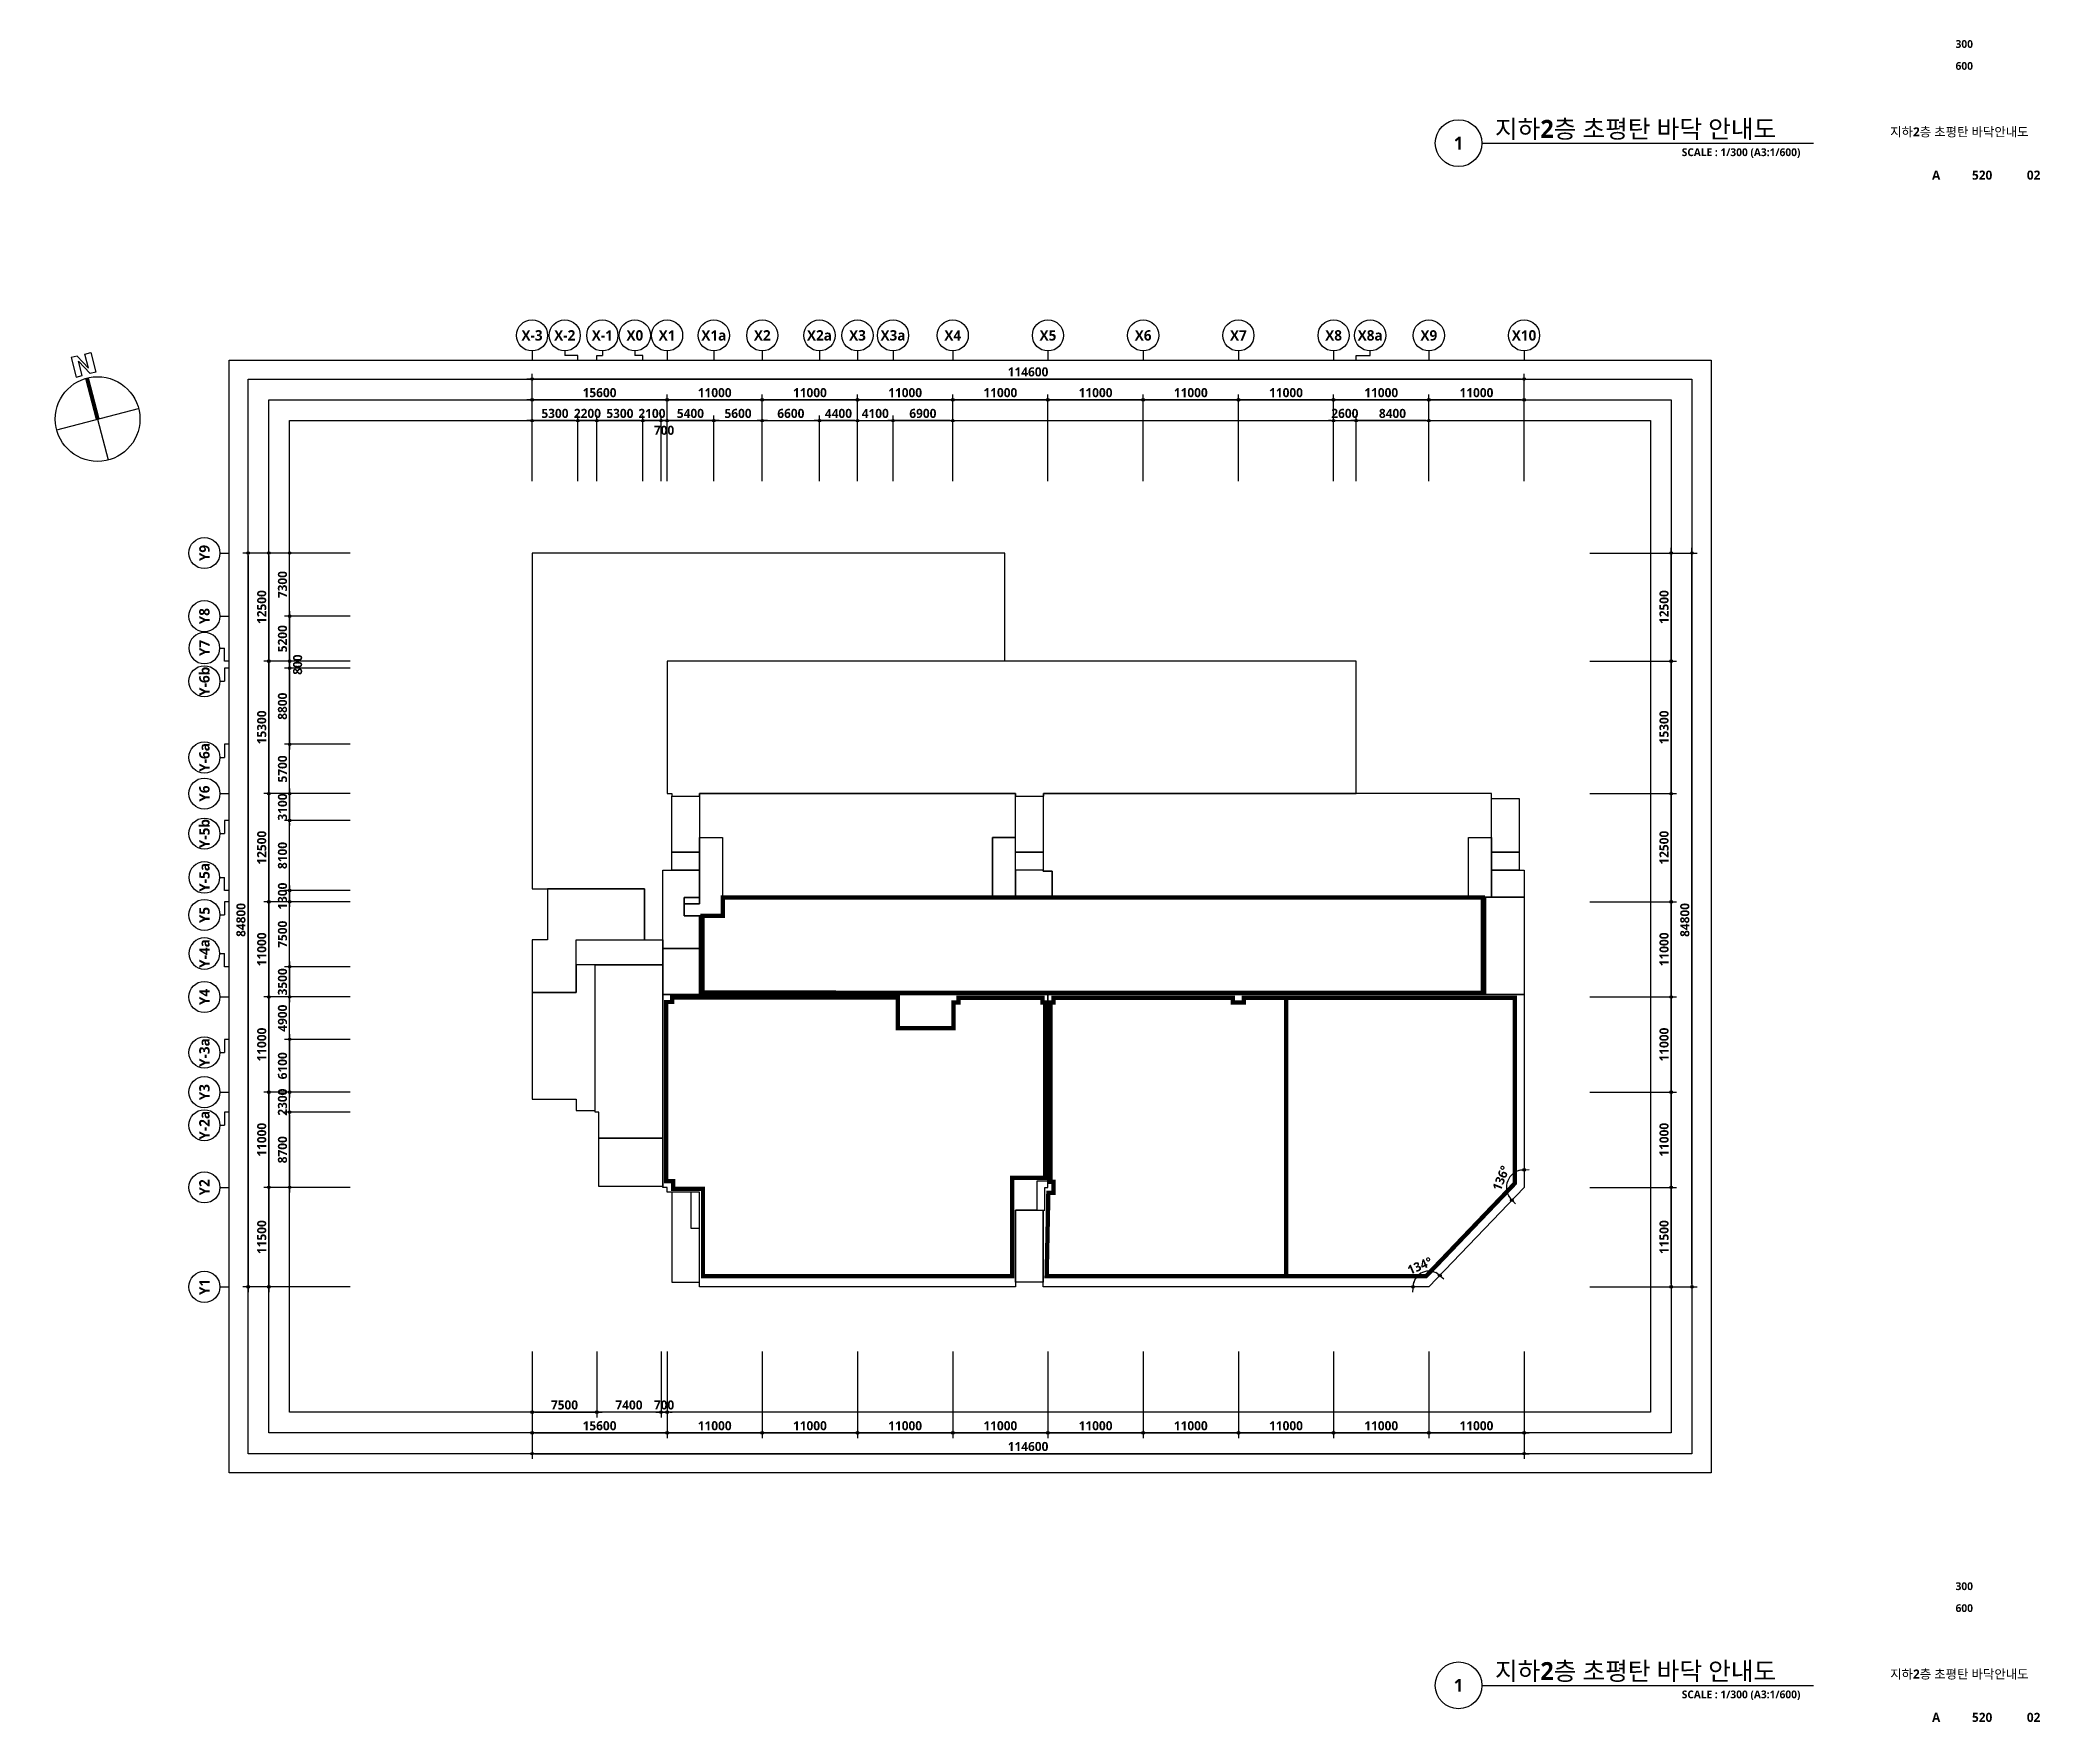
# Model space of a CAD drawing. Header units: millimetres. Extents: x -5354 to 997967, y -1313401 to 249081.
# Drawn here: x -5354 to 225690, y -1313401 to -1119046 of the extents above; entities that cross this region are included whole.
import ezdxf
from ezdxf.enums import TextEntityAlignment as Align

# ---------------------------------------------------------------- set-up
doc = ezdxf.new("R2010")
doc.units = ezdxf.units.MM
doc.header["$LTSCALE"] = 300
doc.header["$MEASUREMENT"] = 0
doc.header["$PDSIZE"] = -10
doc.layers.get('0').update_dxf_attribs({"linetype": 'CONTINUOUS'})
doc.layers.get('Defpoints').update_dxf_attribs({"color": 153, "linetype": 'CONTINUOUS'})
for name, color, linetype in [('A-ANNO-SYMB', 7, 'CONTINUOUS'), ('A-ANNO-TEXT1', 7, 'CONTINUOUS'), ('A-ANNO-TITL', 7, 'CONTINUOUS'), ('A-ST-AXIS-BUB', 7, 'CONTINUOUS'), ('A-ST-AXIS-DIM', 7, 'CONTINUOUS'), ('AA-XXXX-TXT1', 2, 'CONTINUOUS'), ('ILDO_Cosinus Joint', 20, 'CONTINUOUS'), ('X-SEC-종$0$A-ST-AXIS-BUB', 7, 'CONTINUOUS')]:
    doc.layers.add(name, color=color, linetype=linetype)
doc.layers.add('Defpoint', color=161, linetype='CONTINUOUS', plot=False)
doc.layers.add('면적', color=210, linetype='CONTINUOUS', plot=False)
doc.styles.add('SH_대대리576', font='')
doc.styles.get('SH_대대리576').set_extended_font_data('NanumGothic', bold=True)
doc.dimstyles.new('SHP 600', dxfattribs={"dimscale": 300, "dimtxt": 3.5, "dimasz": 1, "dimexe": 2, "dimexo": 2, "dimgap": 1, "dimtad": 1, "dimdec": 0, "dimzin": 0, "dimdsep": 46, "dimtxsty": 'SH_대대리576', "dimblk": 'DIMDOT', "dimcen": 0.09, "dimclrt": 3, "dimadec": 0, "dimazin": 1, "dimtfac": 1, "dimtdec": 0, "dimtix": 1, "dimtmove": 2, "dimatfit": 0, "dimldrblk": 'DIMDOT', "dimfxl": 1, "dimtolj": 1, "dimtzin": 0, "dimarcsym": 0})

msp = doc.modelspace()

# ---------------------------------------------------------------- texts
at = {"layer": 'A-ANNO-TEXT1', "style": 'SH_대대리576'}
for s, p in [('X-3', (51487.2, -1153175.9)), ('X-2', (55264.3, -1153175.9)), ('X-1', (59610.1, -1153175.9)), ('X0', (63364.3, -1153175.9)), ('X1', (67087.2, -1153175.9)), ('X1a', (72487.2, -1153175.9)), ('X2', (78087.2, -1153175.9)), ('X2a', (84687.2, -1153175.9)), ('X3', (89087.2, -1153175.9)), ('X3a', (93187.2, -1153175.9)), ('X4', (100087.2, -1153175.9)), ('X5', (111087.2, -1153175.9)), ('X6', (122087.2, -1153175.9)), ('X7', (133087.2, -1153175.9)), ('X8', (144087.2, -1153175.9)), ('X8a', (148310.1, -1153175.9)), ('X9', (155087.2, -1153175.9)), ('X10', (166087.2, -1153175.9))]:
    msp.add_text(s, height=1200, dxfattribs=at).set_placement(p, align=Align.MIDDLE_CENTER)
for s, p in [('Y9', (13637.2, -1178325.9)), ('Y8', (13637.2, -1185625.9)), ('Y7', (13637.2, -1189303)), ('Y-6b', (13637.2, -1193148.8)), ('Y-6a', (13637.2, -1201948.8)), ('Y6', (13637.2, -1206125.9)), ('Y-5b', (13637.2, -1210748.8)), ('Y-5a', (13637.2, -1215803)), ('Y5', (13637.2, -1220148.8)), ('Y-4a', (13637.2, -1224603)), ('Y4', (13637.2, -1229625.9)), ('Y-3a', (13637.2, -1236048.8)), ('Y3', (13637.2, -1240625.9)), ('Y-2a', (13637.2, -1244448.8)), ('Y2', (13637.2, -1251625.9)), ('Y1', (13637.2, -1263125.9))]:
    msp.add_text(s, height=1200, rotation=90, dxfattribs=at).set_placement(p, align=Align.MIDDLE_CENTER)
at = {"layer": 'A-ANNO-TITL', "style": 'SH_대대리576'}
for s, height, p in [('300', 900, (216940.9, -1119508.9)), ('600', 900, (216940.9, -1122042.1)), ('지하2층 초평탄 바닥안내도', 1050, (216375.6, -1129650.5)), ('A', 1050, (213692.9, -1134661)), ('520', 1050, (219006.2, -1134661)), ('02', 1050, (224952.6, -1134661)), ('300', 900, (216940.9, -1297708.9)), ('600', 900, (216940.9, -1300242.1)), ('지하2층 초평탄 바닥안내도', 1050, (216375.6, -1307850.5)), ('520', 1050, (219006.2, -1312861)), ('02', 1050, (224952.6, -1312861)), ('A', 1050, (213692.9, -1312861))]:
    msp.add_text(s, height=height, dxfattribs=at).set_placement(p, align=Align.MIDDLE)

# ---------------------------------------------------------------- blocks, each defined once
blk = doc.blocks.new('G$CBA52A250')
at = {"layer": 'A-ST-AXIS-BUB'}
for p, q in [((1177, 0), (1177, 525)), ((1177, 525), (1800, 525)), ((1800, 1050), (1800, 525))]:
    blk.add_line(p, q, dxfattribs=at)
blk.add_circle((1800, 2850), 1800, dxfattribs=at)
blk = doc.blocks.new('DIMDOT')
at = {"color": 0}
blk.add_line((-2, 0), (2, 0), dxfattribs=at)
for radius in [0.5, 0.25]:
    blk.add_circle((0, 0), radius, dxfattribs=at)
blk = doc.blocks.new('*D1044')
at = {"layer": 'A-ST-AXIS-DIM', "color": 0, "lineweight": -2, "transparency": 16777216}
for p, q in [((30487, -1178326), (18087, -1178326)), ((18687, -1178626), (18687, -1262826)), ((30487, -1263126), (18087, -1263126))]:
    blk.add_line(p, q, dxfattribs=at)
at = {"layer": 'Defpoints', "color": 0, "transparency": 16777216}
for p in [(31087, -1178326), (18687, -1263126), (31087, -1263126)]:
    blk.add_point(p, dxfattribs=at)
at = {"layer": 'A-ST-AXIS-DIM', "color": 0, "lineweight": -2, "transparency": 16777216, "xscale": 300, "yscale": 300, "zscale": 300}
for p, rotation in [((18687, -1178326), 90), ((18687, -1263126), 270)]:
    blk.add_blockref('DIMDOT', p, dxfattribs=dict(at, rotation=rotation))
at = {"layer": 'A-ST-AXIS-DIM', "color": 3, "transparency": 16777216, "insert": (17862, -1220726), "char_height": 1050, "attachment_point": 5, "rotation": 90, "style": 'SH_대대리576'}
blk.add_mtext('\\A1;84800', dxfattribs=at)
blk = doc.blocks.new('*D1045')
at = {"layer": 'A-ST-AXIS-DIM', "color": 0, "lineweight": -2, "transparency": 16777216}
for p, q in [((30487, -1251626), (20487, -1251626)), ((21087, -1251926), (21087, -1262826)), ((30487, -1263126), (20487, -1263126))]:
    blk.add_line(p, q, dxfattribs=at)
at = {"layer": 'Defpoints', "color": 0, "transparency": 16777216}
for p in [(31087, -1251626), (21087, -1263126), (31087, -1263126)]:
    blk.add_point(p, dxfattribs=at)
at = {"layer": 'A-ST-AXIS-DIM', "color": 0, "lineweight": -2, "transparency": 16777216, "xscale": 300, "yscale": 300, "zscale": 300}
for p, rotation in [((21087, -1251626), 90), ((21087, -1263126), 270)]:
    blk.add_blockref('DIMDOT', p, dxfattribs=dict(at, rotation=rotation))
at = {"layer": 'A-ST-AXIS-DIM', "color": 3, "transparency": 16777216, "insert": (20262, -1257376), "char_height": 1050, "attachment_point": 5, "rotation": 90, "style": 'SH_대대리576'}
blk.add_mtext('\\A1;11500', dxfattribs=at)
blk = doc.blocks.new('*D1046')
at = {"layer": 'A-ST-AXIS-DIM', "color": 0, "lineweight": -2, "transparency": 16777216}
for p, q in [((30487, -1240626), (20487, -1240626)), ((21087, -1240926), (21087, -1251326)), ((30487, -1251626), (20487, -1251626))]:
    blk.add_line(p, q, dxfattribs=at)
at = {"layer": 'Defpoints', "color": 0, "transparency": 16777216}
for p in [(31087, -1240626), (21087, -1251626), (31087, -1251626)]:
    blk.add_point(p, dxfattribs=at)
at = {"layer": 'A-ST-AXIS-DIM', "color": 0, "lineweight": -2, "transparency": 16777216, "xscale": 300, "yscale": 300, "zscale": 300}
for p, rotation in [((21087, -1240626), 90), ((21087, -1251626), 270)]:
    blk.add_blockref('DIMDOT', p, dxfattribs=dict(at, rotation=rotation))
at = {"layer": 'A-ST-AXIS-DIM', "color": 3, "transparency": 16777216, "insert": (20262, -1246126), "char_height": 1050, "attachment_point": 5, "rotation": 90, "style": 'SH_대대리576'}
blk.add_mtext('\\A1;11000', dxfattribs=at)
blk = doc.blocks.new('*D1047')
at = {"layer": 'A-ST-AXIS-DIM', "color": 0, "lineweight": -2, "transparency": 16777216}
for p, q in [((30487, -1229626), (20487, -1229626)), ((21087, -1229926), (21087, -1240326)), ((30487, -1240626), (20487, -1240626))]:
    blk.add_line(p, q, dxfattribs=at)
at = {"layer": 'Defpoints', "color": 0, "transparency": 16777216}
for p in [(31087, -1229626), (21087, -1240626), (31087, -1240626)]:
    blk.add_point(p, dxfattribs=at)
at = {"layer": 'A-ST-AXIS-DIM', "color": 0, "lineweight": -2, "transparency": 16777216, "xscale": 300, "yscale": 300, "zscale": 300}
for p, rotation in [((21087, -1229626), 90), ((21087, -1240626), 270)]:
    blk.add_blockref('DIMDOT', p, dxfattribs=dict(at, rotation=rotation))
at = {"layer": 'A-ST-AXIS-DIM', "color": 3, "transparency": 16777216, "insert": (20262, -1235126), "char_height": 1050, "attachment_point": 5, "rotation": 90, "style": 'SH_대대리576'}
blk.add_mtext('\\A1;11000', dxfattribs=at)
blk = doc.blocks.new('*D1048')
at = {"layer": 'A-ST-AXIS-DIM', "color": 0, "lineweight": -2, "transparency": 16777216}
for p, q in [((30487, -1218626), (20487, -1218626)), ((21087, -1218926), (21087, -1229326)), ((30487, -1229626), (20487, -1229626))]:
    blk.add_line(p, q, dxfattribs=at)
at = {"layer": 'Defpoints', "color": 0, "transparency": 16777216}
for p in [(31087, -1218626), (21087, -1229626), (31087, -1229626)]:
    blk.add_point(p, dxfattribs=at)
at = {"layer": 'A-ST-AXIS-DIM', "color": 0, "lineweight": -2, "transparency": 16777216, "xscale": 300, "yscale": 300, "zscale": 300}
for p, rotation in [((21087, -1218626), 90), ((21087, -1229626), 270)]:
    blk.add_blockref('DIMDOT', p, dxfattribs=dict(at, rotation=rotation))
at = {"layer": 'A-ST-AXIS-DIM', "color": 3, "transparency": 16777216, "insert": (20262, -1224126), "char_height": 1050, "attachment_point": 5, "rotation": 90, "style": 'SH_대대리576'}
blk.add_mtext('\\A1;11000', dxfattribs=at)
blk = doc.blocks.new('*D1049')
at = {"layer": 'A-ST-AXIS-DIM', "color": 0, "lineweight": -2, "transparency": 16777216}
for p, q in [((30487, -1206126), (20487, -1206126)), ((21087, -1206426), (21087, -1218326)), ((30487, -1218626), (20487, -1218626))]:
    blk.add_line(p, q, dxfattribs=at)
at = {"layer": 'Defpoints', "color": 0, "transparency": 16777216}
for p in [(31087, -1206126), (21087, -1218626), (31087, -1218626)]:
    blk.add_point(p, dxfattribs=at)
at = {"layer": 'A-ST-AXIS-DIM', "color": 0, "lineweight": -2, "transparency": 16777216, "xscale": 300, "yscale": 300, "zscale": 300}
for p, rotation in [((21087, -1206126), 90), ((21087, -1218626), 270)]:
    blk.add_blockref('DIMDOT', p, dxfattribs=dict(at, rotation=rotation))
at = {"layer": 'A-ST-AXIS-DIM', "color": 3, "transparency": 16777216, "insert": (20262, -1212376), "char_height": 1050, "attachment_point": 5, "rotation": 90, "style": 'SH_대대리576'}
blk.add_mtext('\\A1;12500', dxfattribs=at)
blk = doc.blocks.new('*D1050')
at = {"layer": 'A-ST-AXIS-DIM', "color": 0, "lineweight": -2, "transparency": 16777216}
for p, q in [((30487, -1190826), (20487, -1190826)), ((21087, -1191126), (21087, -1205826)), ((30487, -1206126), (20487, -1206126))]:
    blk.add_line(p, q, dxfattribs=at)
at = {"layer": 'Defpoints', "color": 0, "transparency": 16777216}
for p in [(31087, -1190826), (21087, -1206126), (31087, -1206126)]:
    blk.add_point(p, dxfattribs=at)
at = {"layer": 'A-ST-AXIS-DIM', "color": 0, "lineweight": -2, "transparency": 16777216, "xscale": 300, "yscale": 300, "zscale": 300}
for p, rotation in [((21087, -1190826), 90), ((21087, -1206126), 270)]:
    blk.add_blockref('DIMDOT', p, dxfattribs=dict(at, rotation=rotation))
at = {"layer": 'A-ST-AXIS-DIM', "color": 3, "transparency": 16777216, "insert": (20262, -1198476), "char_height": 1050, "attachment_point": 5, "rotation": 90, "style": 'SH_대대리576'}
blk.add_mtext('\\A1;15300', dxfattribs=at)
blk = doc.blocks.new('*D1051')
at = {"layer": 'A-ST-AXIS-DIM', "color": 0, "lineweight": -2, "transparency": 16777216}
for p, q in [((30487, -1178326), (20487, -1178326)), ((21087, -1178626), (21087, -1190526)), ((30487, -1190826), (20487, -1190826))]:
    blk.add_line(p, q, dxfattribs=at)
at = {"layer": 'Defpoints', "color": 0, "transparency": 16777216}
for p in [(31087, -1178326), (21087, -1190826), (31087, -1190826)]:
    blk.add_point(p, dxfattribs=at)
at = {"layer": 'A-ST-AXIS-DIM', "color": 0, "lineweight": -2, "transparency": 16777216, "xscale": 300, "yscale": 300, "zscale": 300}
for p, rotation in [((21087, -1178326), 90), ((21087, -1190826), 270)]:
    blk.add_blockref('DIMDOT', p, dxfattribs=dict(at, rotation=rotation))
at = {"layer": 'A-ST-AXIS-DIM', "color": 3, "transparency": 16777216, "insert": (20262, -1184576), "char_height": 1050, "attachment_point": 5, "rotation": 90, "style": 'SH_대대리576'}
blk.add_mtext('\\A1;12500', dxfattribs=at)
blk = doc.blocks.new('*D1052')
at = {"layer": 'A-ST-AXIS-DIM', "color": 0, "lineweight": -2, "transparency": 16777216}
for p, q in [((51487, -1170026), (51487, -1157626)), ((165787, -1158226), (51787, -1158226)), ((166087, -1170026), (166087, -1157626))]:
    blk.add_line(p, q, dxfattribs=at)
at = {"layer": 'Defpoints', "color": 0, "transparency": 16777216}
for p in [(51487, -1158226), (51487, -1170626), (166087, -1170626)]:
    blk.add_point(p, dxfattribs=at)
at = {"layer": 'A-ST-AXIS-DIM', "color": 0, "lineweight": -2, "transparency": 16777216, "xscale": 300, "yscale": 300, "zscale": 300, "rotation": 180}
blk.add_blockref('DIMDOT', (51487, -1158226), dxfattribs=at)
at = {"layer": 'A-ST-AXIS-DIM', "color": 0, "lineweight": -2, "transparency": 16777216, "xscale": 300, "yscale": 300, "zscale": 300}
blk.add_blockref('DIMDOT', (166087, -1158226), dxfattribs=at)
at = {"layer": 'A-ST-AXIS-DIM', "color": 3, "transparency": 16777216, "insert": (108787, -1157401), "char_height": 1050, "attachment_point": 5, "style": 'SH_대대리576'}
blk.add_mtext('\\A1;114600', dxfattribs=at)
blk = doc.blocks.new('*D1053')
at = {"layer": 'A-ST-AXIS-DIM', "color": 0, "lineweight": -2, "transparency": 16777216}
for p, q in [((67087, -1170026), (67087, -1160026)), ((77787, -1160626), (67387, -1160626)), ((78087, -1170026), (78087, -1160026))]:
    blk.add_line(p, q, dxfattribs=at)
at = {"layer": 'Defpoints', "color": 0, "transparency": 16777216}
for p in [(67087, -1160626), (67087, -1170626), (78087, -1170626)]:
    blk.add_point(p, dxfattribs=at)
at = {"layer": 'A-ST-AXIS-DIM', "color": 0, "lineweight": -2, "transparency": 16777216, "xscale": 300, "yscale": 300, "zscale": 300, "rotation": 180}
blk.add_blockref('DIMDOT', (67087, -1160626), dxfattribs=at)
at = {"layer": 'A-ST-AXIS-DIM', "color": 0, "lineweight": -2, "transparency": 16777216, "xscale": 300, "yscale": 300, "zscale": 300}
blk.add_blockref('DIMDOT', (78087, -1160626), dxfattribs=at)
at = {"layer": 'A-ST-AXIS-DIM', "color": 3, "transparency": 16777216, "insert": (72587, -1159801), "char_height": 1050, "attachment_point": 5, "style": 'SH_대대리576'}
blk.add_mtext('\\A1;11000', dxfattribs=at)
blk = doc.blocks.new('*D1054')
at = {"layer": 'A-ST-AXIS-DIM', "color": 0, "lineweight": -2, "transparency": 16777216}
for p, q in [((78087, -1170026), (78087, -1160026)), ((88787, -1160626), (78387, -1160626)), ((89087, -1170026), (89087, -1160026))]:
    blk.add_line(p, q, dxfattribs=at)
at = {"layer": 'Defpoints', "color": 0, "transparency": 16777216}
for p in [(78087, -1160626), (78087, -1170626), (89087, -1170626)]:
    blk.add_point(p, dxfattribs=at)
at = {"layer": 'A-ST-AXIS-DIM', "color": 0, "lineweight": -2, "transparency": 16777216, "xscale": 300, "yscale": 300, "zscale": 300, "rotation": 180}
blk.add_blockref('DIMDOT', (78087, -1160626), dxfattribs=at)
at = {"layer": 'A-ST-AXIS-DIM', "color": 0, "lineweight": -2, "transparency": 16777216, "xscale": 300, "yscale": 300, "zscale": 300}
blk.add_blockref('DIMDOT', (89087, -1160626), dxfattribs=at)
at = {"layer": 'A-ST-AXIS-DIM', "color": 3, "transparency": 16777216, "insert": (83587, -1159801), "char_height": 1050, "attachment_point": 5, "style": 'SH_대대리576'}
blk.add_mtext('\\A1;11000', dxfattribs=at)
blk = doc.blocks.new('*D1055')
at = {"layer": 'A-ST-AXIS-DIM', "color": 0, "lineweight": -2, "transparency": 16777216}
for p, q in [((89087, -1170026), (89087, -1160026)), ((99787, -1160626), (89387, -1160626)), ((100087, -1170026), (100087, -1160026))]:
    blk.add_line(p, q, dxfattribs=at)
at = {"layer": 'Defpoints', "color": 0, "transparency": 16777216}
for p in [(89087, -1160626), (89087, -1170626), (100087, -1170626)]:
    blk.add_point(p, dxfattribs=at)
at = {"layer": 'A-ST-AXIS-DIM', "color": 0, "lineweight": -2, "transparency": 16777216, "xscale": 300, "yscale": 300, "zscale": 300, "rotation": 180}
blk.add_blockref('DIMDOT', (89087, -1160626), dxfattribs=at)
at = {"layer": 'A-ST-AXIS-DIM', "color": 0, "lineweight": -2, "transparency": 16777216, "xscale": 300, "yscale": 300, "zscale": 300}
blk.add_blockref('DIMDOT', (100087, -1160626), dxfattribs=at)
at = {"layer": 'A-ST-AXIS-DIM', "color": 3, "transparency": 16777216, "insert": (94587, -1159801), "char_height": 1050, "attachment_point": 5, "style": 'SH_대대리576'}
blk.add_mtext('\\A1;11000', dxfattribs=at)
blk = doc.blocks.new('*D1056')
at = {"layer": 'A-ST-AXIS-DIM', "color": 0, "lineweight": -2, "transparency": 16777216}
for p, q in [((100087, -1170026), (100087, -1160026)), ((110787, -1160626), (100387, -1160626)), ((111087, -1170026), (111087, -1160026))]:
    blk.add_line(p, q, dxfattribs=at)
at = {"layer": 'Defpoints', "color": 0, "transparency": 16777216}
for p in [(100087, -1160626), (100087, -1170626), (111087, -1170626)]:
    blk.add_point(p, dxfattribs=at)
at = {"layer": 'A-ST-AXIS-DIM', "color": 0, "lineweight": -2, "transparency": 16777216, "xscale": 300, "yscale": 300, "zscale": 300, "rotation": 180}
blk.add_blockref('DIMDOT', (100087, -1160626), dxfattribs=at)
at = {"layer": 'A-ST-AXIS-DIM', "color": 0, "lineweight": -2, "transparency": 16777216, "xscale": 300, "yscale": 300, "zscale": 300}
blk.add_blockref('DIMDOT', (111087, -1160626), dxfattribs=at)
at = {"layer": 'A-ST-AXIS-DIM', "color": 3, "transparency": 16777216, "insert": (105587, -1159801), "char_height": 1050, "attachment_point": 5, "style": 'SH_대대리576'}
blk.add_mtext('\\A1;11000', dxfattribs=at)
blk = doc.blocks.new('*D1057')
at = {"layer": 'A-ST-AXIS-DIM', "color": 0, "lineweight": -2, "transparency": 16777216}
for p, q in [((111087, -1170026), (111087, -1160026)), ((121787, -1160626), (111387, -1160626)), ((122087, -1170026), (122087, -1160026))]:
    blk.add_line(p, q, dxfattribs=at)
at = {"layer": 'Defpoints', "color": 0, "transparency": 16777216}
for p in [(111087, -1160626), (111087, -1170626), (122087, -1170626)]:
    blk.add_point(p, dxfattribs=at)
at = {"layer": 'A-ST-AXIS-DIM', "color": 0, "lineweight": -2, "transparency": 16777216, "xscale": 300, "yscale": 300, "zscale": 300, "rotation": 180}
blk.add_blockref('DIMDOT', (111087, -1160626), dxfattribs=at)
at = {"layer": 'A-ST-AXIS-DIM', "color": 0, "lineweight": -2, "transparency": 16777216, "xscale": 300, "yscale": 300, "zscale": 300}
blk.add_blockref('DIMDOT', (122087, -1160626), dxfattribs=at)
at = {"layer": 'A-ST-AXIS-DIM', "color": 3, "transparency": 16777216, "insert": (116587, -1159801), "char_height": 1050, "attachment_point": 5, "style": 'SH_대대리576'}
blk.add_mtext('\\A1;11000', dxfattribs=at)
blk = doc.blocks.new('*D1058')
at = {"layer": 'A-ST-AXIS-DIM', "color": 0, "lineweight": -2, "transparency": 16777216}
for p, q in [((122087, -1170026), (122087, -1160026)), ((132787, -1160626), (122387, -1160626)), ((133087, -1170026), (133087, -1160026))]:
    blk.add_line(p, q, dxfattribs=at)
at = {"layer": 'Defpoints', "color": 0, "transparency": 16777216}
for p in [(122087, -1160626), (122087, -1170626), (133087, -1170626)]:
    blk.add_point(p, dxfattribs=at)
at = {"layer": 'A-ST-AXIS-DIM', "color": 0, "lineweight": -2, "transparency": 16777216, "xscale": 300, "yscale": 300, "zscale": 300, "rotation": 180}
blk.add_blockref('DIMDOT', (122087, -1160626), dxfattribs=at)
at = {"layer": 'A-ST-AXIS-DIM', "color": 0, "lineweight": -2, "transparency": 16777216, "xscale": 300, "yscale": 300, "zscale": 300}
blk.add_blockref('DIMDOT', (133087, -1160626), dxfattribs=at)
at = {"layer": 'A-ST-AXIS-DIM', "color": 3, "transparency": 16777216, "insert": (127587, -1159801), "char_height": 1050, "attachment_point": 5, "style": 'SH_대대리576'}
blk.add_mtext('\\A1;11000', dxfattribs=at)
blk = doc.blocks.new('*D1059')
at = {"layer": 'A-ST-AXIS-DIM', "color": 0, "lineweight": -2, "transparency": 16777216}
for p, q in [((133087, -1170026), (133087, -1160026)), ((143787, -1160626), (133387, -1160626)), ((144087, -1170026), (144087, -1160026))]:
    blk.add_line(p, q, dxfattribs=at)
at = {"layer": 'Defpoints', "color": 0, "transparency": 16777216}
for p in [(133087, -1160626), (133087, -1170626), (144087, -1170626)]:
    blk.add_point(p, dxfattribs=at)
at = {"layer": 'A-ST-AXIS-DIM', "color": 0, "lineweight": -2, "transparency": 16777216, "xscale": 300, "yscale": 300, "zscale": 300, "rotation": 180}
blk.add_blockref('DIMDOT', (133087, -1160626), dxfattribs=at)
at = {"layer": 'A-ST-AXIS-DIM', "color": 0, "lineweight": -2, "transparency": 16777216, "xscale": 300, "yscale": 300, "zscale": 300}
blk.add_blockref('DIMDOT', (144087, -1160626), dxfattribs=at)
at = {"layer": 'A-ST-AXIS-DIM', "color": 3, "transparency": 16777216, "insert": (138587, -1159801), "char_height": 1050, "attachment_point": 5, "style": 'SH_대대리576'}
blk.add_mtext('\\A1;11000', dxfattribs=at)
blk = doc.blocks.new('*D1060')
at = {"layer": 'A-ST-AXIS-DIM', "color": 0, "lineweight": -2, "transparency": 16777216}
for p, q in [((144087, -1170026), (144087, -1160026)), ((154787, -1160626), (144387, -1160626)), ((155087, -1170026), (155087, -1160026))]:
    blk.add_line(p, q, dxfattribs=at)
at = {"layer": 'Defpoints', "color": 0, "transparency": 16777216}
for p in [(144087, -1160626), (144087, -1170626), (155087, -1170626)]:
    blk.add_point(p, dxfattribs=at)
at = {"layer": 'A-ST-AXIS-DIM', "color": 0, "lineweight": -2, "transparency": 16777216, "xscale": 300, "yscale": 300, "zscale": 300, "rotation": 180}
blk.add_blockref('DIMDOT', (144087, -1160626), dxfattribs=at)
at = {"layer": 'A-ST-AXIS-DIM', "color": 0, "lineweight": -2, "transparency": 16777216, "xscale": 300, "yscale": 300, "zscale": 300}
blk.add_blockref('DIMDOT', (155087, -1160626), dxfattribs=at)
at = {"layer": 'A-ST-AXIS-DIM', "color": 3, "transparency": 16777216, "insert": (149587, -1159801), "char_height": 1050, "attachment_point": 5, "style": 'SH_대대리576'}
blk.add_mtext('\\A1;11000', dxfattribs=at)
blk = doc.blocks.new('*D1061')
at = {"layer": 'A-ST-AXIS-DIM', "color": 0, "lineweight": -2, "transparency": 16777216}
for p, q in [((155087, -1170026), (155087, -1160026)), ((165787, -1160626), (155387, -1160626)), ((166087, -1170026), (166087, -1160026))]:
    blk.add_line(p, q, dxfattribs=at)
at = {"layer": 'Defpoints', "color": 0, "transparency": 16777216}
for p in [(155087, -1160626), (155087, -1170626), (166087, -1170626)]:
    blk.add_point(p, dxfattribs=at)
at = {"layer": 'A-ST-AXIS-DIM', "color": 0, "lineweight": -2, "transparency": 16777216, "xscale": 300, "yscale": 300, "zscale": 300, "rotation": 180}
blk.add_blockref('DIMDOT', (155087, -1160626), dxfattribs=at)
at = {"layer": 'A-ST-AXIS-DIM', "color": 0, "lineweight": -2, "transparency": 16777216, "xscale": 300, "yscale": 300, "zscale": 300}
blk.add_blockref('DIMDOT', (166087, -1160626), dxfattribs=at)
at = {"layer": 'A-ST-AXIS-DIM', "color": 3, "transparency": 16777216, "insert": (160587, -1159801), "char_height": 1050, "attachment_point": 5, "style": 'SH_대대리576'}
blk.add_mtext('\\A1;11000', dxfattribs=at)
blk = doc.blocks.new('*D1062')
at = {"layer": 'A-ST-AXIS-DIM', "color": 0, "lineweight": -2, "transparency": 16777216}
for p, q in [((51487, -1170026), (51487, -1160026)), ((66787, -1160626), (51787, -1160626)), ((67087, -1170026), (67087, -1160026))]:
    blk.add_line(p, q, dxfattribs=at)
at = {"layer": 'Defpoints', "color": 0, "transparency": 16777216}
for p in [(51487, -1160626), (51487, -1170626), (67087, -1170626)]:
    blk.add_point(p, dxfattribs=at)
at = {"layer": 'A-ST-AXIS-DIM', "color": 0, "lineweight": -2, "transparency": 16777216, "xscale": 300, "yscale": 300, "zscale": 300, "rotation": 180}
blk.add_blockref('DIMDOT', (51487, -1160626), dxfattribs=at)
at = {"layer": 'A-ST-AXIS-DIM', "color": 0, "lineweight": -2, "transparency": 16777216, "xscale": 300, "yscale": 300, "zscale": 300}
blk.add_blockref('DIMDOT', (67087, -1160626), dxfattribs=at)
at = {"layer": 'A-ST-AXIS-DIM', "color": 3, "transparency": 16777216, "insert": (59287, -1159801), "char_height": 1050, "attachment_point": 5, "style": 'SH_대대리576'}
blk.add_mtext('\\A1;15600', dxfattribs=at)
blk = doc.blocks.new('A-ST-AXIS-BUB-1')
at = {"layer": 'A-ST-AXIS-BUB'}
blk.add_line((0, 350), (0, 0), dxfattribs=at)
blk.add_circle((0, 950), 600, dxfattribs=at)
blk = doc.blocks.new('*D1063')
at = {"layer": 'A-ST-AXIS-DIM', "color": 0, "lineweight": -2, "transparency": 16777216}
for p, q in [((173687, -1178326), (183687, -1178326)), ((183087, -1190526), (183087, -1178626)), ((173687, -1190826), (183687, -1190826))]:
    blk.add_line(p, q, dxfattribs=at)
at = {"layer": 'Defpoints', "color": 0, "transparency": 16777216}
for p in [(173087, -1178326), (183087, -1178326), (173087, -1190826)]:
    blk.add_point(p, dxfattribs=at)
at = {"layer": 'A-ST-AXIS-DIM', "color": 0, "lineweight": -2, "transparency": 16777216, "xscale": 300, "yscale": 300, "zscale": 300}
for p, rotation in [((183087, -1178326), 90), ((183087, -1190826), 270)]:
    blk.add_blockref('DIMDOT', p, dxfattribs=dict(at, rotation=rotation))
at = {"layer": 'A-ST-AXIS-DIM', "color": 3, "transparency": 16777216, "insert": (182262, -1184576), "char_height": 1050, "attachment_point": 5, "rotation": 90, "style": 'SH_대대리576'}
blk.add_mtext('\\A1;12500', dxfattribs=at)
blk = doc.blocks.new('*D1064')
at = {"layer": 'A-ST-AXIS-DIM', "color": 0, "lineweight": -2, "transparency": 16777216}
for p, q in [((173687, -1190826), (183687, -1190826)), ((183087, -1205826), (183087, -1191126)), ((173687, -1206126), (183687, -1206126))]:
    blk.add_line(p, q, dxfattribs=at)
at = {"layer": 'Defpoints', "color": 0, "transparency": 16777216}
for p in [(173087, -1190826), (183087, -1190826), (173087, -1206126)]:
    blk.add_point(p, dxfattribs=at)
at = {"layer": 'A-ST-AXIS-DIM', "color": 0, "lineweight": -2, "transparency": 16777216, "xscale": 300, "yscale": 300, "zscale": 300}
for p, rotation in [((183087, -1190826), 90), ((183087, -1206126), 270)]:
    blk.add_blockref('DIMDOT', p, dxfattribs=dict(at, rotation=rotation))
at = {"layer": 'A-ST-AXIS-DIM', "color": 3, "transparency": 16777216, "insert": (182262, -1198476), "char_height": 1050, "attachment_point": 5, "rotation": 90, "style": 'SH_대대리576'}
blk.add_mtext('\\A1;15300', dxfattribs=at)
blk = doc.blocks.new('*D1065')
at = {"layer": 'A-ST-AXIS-DIM', "color": 0, "lineweight": -2, "transparency": 16777216}
for p, q in [((173687, -1206126), (183687, -1206126)), ((183087, -1218326), (183087, -1206426)), ((173687, -1218626), (183687, -1218626))]:
    blk.add_line(p, q, dxfattribs=at)
at = {"layer": 'Defpoints', "color": 0, "transparency": 16777216}
for p in [(173087, -1206126), (183087, -1206126), (173087, -1218626)]:
    blk.add_point(p, dxfattribs=at)
at = {"layer": 'A-ST-AXIS-DIM', "color": 0, "lineweight": -2, "transparency": 16777216, "xscale": 300, "yscale": 300, "zscale": 300}
for p, rotation in [((183087, -1206126), 90), ((183087, -1218626), 270)]:
    blk.add_blockref('DIMDOT', p, dxfattribs=dict(at, rotation=rotation))
at = {"layer": 'A-ST-AXIS-DIM', "color": 3, "transparency": 16777216, "insert": (182262, -1212376), "char_height": 1050, "attachment_point": 5, "rotation": 90, "style": 'SH_대대리576'}
blk.add_mtext('\\A1;12500', dxfattribs=at)
blk = doc.blocks.new('*D1066')
at = {"layer": 'A-ST-AXIS-DIM', "color": 0, "lineweight": -2, "transparency": 16777216}
for p, q in [((173687, -1218626), (183687, -1218626)), ((183087, -1229326), (183087, -1218926)), ((173687, -1229626), (183687, -1229626))]:
    blk.add_line(p, q, dxfattribs=at)
at = {"layer": 'Defpoints', "color": 0, "transparency": 16777216}
for p in [(173087, -1218626), (183087, -1218626), (173087, -1229626)]:
    blk.add_point(p, dxfattribs=at)
at = {"layer": 'A-ST-AXIS-DIM', "color": 0, "lineweight": -2, "transparency": 16777216, "xscale": 300, "yscale": 300, "zscale": 300}
for p, rotation in [((183087, -1218626), 90), ((183087, -1229626), 270)]:
    blk.add_blockref('DIMDOT', p, dxfattribs=dict(at, rotation=rotation))
at = {"layer": 'A-ST-AXIS-DIM', "color": 3, "transparency": 16777216, "insert": (182262, -1224126), "char_height": 1050, "attachment_point": 5, "rotation": 90, "style": 'SH_대대리576'}
blk.add_mtext('\\A1;11000', dxfattribs=at)
blk = doc.blocks.new('*D1067')
at = {"layer": 'A-ST-AXIS-DIM', "color": 0, "lineweight": -2, "transparency": 16777216}
for p, q in [((173687, -1229626), (183687, -1229626)), ((183087, -1240326), (183087, -1229926)), ((173687, -1240626), (183687, -1240626))]:
    blk.add_line(p, q, dxfattribs=at)
at = {"layer": 'Defpoints', "color": 0, "transparency": 16777216}
for p in [(173087, -1229626), (183087, -1229626), (173087, -1240626)]:
    blk.add_point(p, dxfattribs=at)
at = {"layer": 'A-ST-AXIS-DIM', "color": 0, "lineweight": -2, "transparency": 16777216, "xscale": 300, "yscale": 300, "zscale": 300}
for p, rotation in [((183087, -1229626), 90), ((183087, -1240626), 270)]:
    blk.add_blockref('DIMDOT', p, dxfattribs=dict(at, rotation=rotation))
at = {"layer": 'A-ST-AXIS-DIM', "color": 3, "transparency": 16777216, "insert": (182262, -1235126), "char_height": 1050, "attachment_point": 5, "rotation": 90, "style": 'SH_대대리576'}
blk.add_mtext('\\A1;11000', dxfattribs=at)
blk = doc.blocks.new('*D1068')
at = {"layer": 'A-ST-AXIS-DIM', "color": 0, "lineweight": -2, "transparency": 16777216}
for p, q in [((173687, -1240626), (183687, -1240626)), ((183087, -1251326), (183087, -1240926)), ((173687, -1251626), (183687, -1251626))]:
    blk.add_line(p, q, dxfattribs=at)
at = {"layer": 'Defpoints', "color": 0, "transparency": 16777216}
for p in [(173087, -1240626), (183087, -1240626), (173087, -1251626)]:
    blk.add_point(p, dxfattribs=at)
at = {"layer": 'A-ST-AXIS-DIM', "color": 0, "lineweight": -2, "transparency": 16777216, "xscale": 300, "yscale": 300, "zscale": 300}
for p, rotation in [((183087, -1240626), 90), ((183087, -1251626), 270)]:
    blk.add_blockref('DIMDOT', p, dxfattribs=dict(at, rotation=rotation))
at = {"layer": 'A-ST-AXIS-DIM', "color": 3, "transparency": 16777216, "insert": (182262, -1246126), "char_height": 1050, "attachment_point": 5, "rotation": 90, "style": 'SH_대대리576'}
blk.add_mtext('\\A1;11000', dxfattribs=at)
blk = doc.blocks.new('*D1069')
at = {"layer": 'A-ST-AXIS-DIM', "color": 0, "lineweight": -2, "transparency": 16777216}
for p, q in [((173687, -1251626), (183687, -1251626)), ((183087, -1262826), (183087, -1251926)), ((173687, -1263126), (183687, -1263126))]:
    blk.add_line(p, q, dxfattribs=at)
at = {"layer": 'Defpoints', "color": 0, "transparency": 16777216}
for p in [(173087, -1251626), (183087, -1251626), (173087, -1263126)]:
    blk.add_point(p, dxfattribs=at)
at = {"layer": 'A-ST-AXIS-DIM', "color": 0, "lineweight": -2, "transparency": 16777216, "xscale": 300, "yscale": 300, "zscale": 300}
for p, rotation in [((183087, -1251626), 90), ((183087, -1263126), 270)]:
    blk.add_blockref('DIMDOT', p, dxfattribs=dict(at, rotation=rotation))
at = {"layer": 'A-ST-AXIS-DIM', "color": 3, "transparency": 16777216, "insert": (182262, -1257376), "char_height": 1050, "attachment_point": 5, "rotation": 90, "style": 'SH_대대리576'}
blk.add_mtext('\\A1;11500', dxfattribs=at)
blk = doc.blocks.new('*D1070')
at = {"layer": 'A-ST-AXIS-DIM', "color": 0, "lineweight": -2, "transparency": 16777216}
for p, q in [((173687, -1178326), (186087, -1178326)), ((185487, -1262826), (185487, -1178626)), ((173687, -1263126), (186087, -1263126))]:
    blk.add_line(p, q, dxfattribs=at)
at = {"layer": 'Defpoints', "color": 0, "transparency": 16777216}
for p in [(173087, -1178326), (185487, -1178326), (173087, -1263126)]:
    blk.add_point(p, dxfattribs=at)
at = {"layer": 'A-ST-AXIS-DIM', "color": 0, "lineweight": -2, "transparency": 16777216, "xscale": 300, "yscale": 300, "zscale": 300}
for p, rotation in [((185487, -1178326), 90), ((185487, -1263126), 270)]:
    blk.add_blockref('DIMDOT', p, dxfattribs=dict(at, rotation=rotation))
at = {"layer": 'A-ST-AXIS-DIM', "color": 3, "transparency": 16777216, "insert": (184662, -1220726), "char_height": 1050, "attachment_point": 5, "rotation": 90, "style": 'SH_대대리576'}
blk.add_mtext('\\A1;84800', dxfattribs=at)
blk = doc.blocks.new('*D1071')
at = {"layer": 'A-ST-AXIS-DIM', "color": 0, "lineweight": -2, "transparency": 16777216}
for p, q in [((51487, -1270597), (51487, -1280597)), ((67087, -1270597), (67087, -1280597)), ((51787, -1279997), (66787, -1279997))]:
    blk.add_line(p, q, dxfattribs=at)
at = {"layer": 'Defpoints', "color": 0, "transparency": 16777216}
for p in [(51487, -1269997), (67087, -1269997), (67087, -1279997)]:
    blk.add_point(p, dxfattribs=at)
at = {"layer": 'A-ST-AXIS-DIM', "color": 0, "lineweight": -2, "transparency": 16777216, "xscale": 300, "yscale": 300, "zscale": 300, "rotation": 180}
blk.add_blockref('DIMDOT', (51487, -1279997), dxfattribs=at)
at = {"layer": 'A-ST-AXIS-DIM', "color": 0, "lineweight": -2, "transparency": 16777216, "xscale": 300, "yscale": 300, "zscale": 300}
blk.add_blockref('DIMDOT', (67087, -1279997), dxfattribs=at)
at = {"layer": 'A-ST-AXIS-DIM', "color": 3, "transparency": 16777216, "insert": (59287, -1279172), "char_height": 1050, "attachment_point": 5, "style": 'SH_대대리576'}
blk.add_mtext('\\A1;15600', dxfattribs=at)
blk = doc.blocks.new('*D1072')
at = {"layer": 'A-ST-AXIS-DIM', "color": 0, "lineweight": -2, "transparency": 16777216}
for p, q in [((67087, -1270597), (67087, -1280597)), ((78087, -1270597), (78087, -1280597)), ((67387, -1279997), (77787, -1279997))]:
    blk.add_line(p, q, dxfattribs=at)
at = {"layer": 'Defpoints', "color": 0, "transparency": 16777216}
for p in [(67087, -1269997), (78087, -1269997), (78087, -1279997)]:
    blk.add_point(p, dxfattribs=at)
at = {"layer": 'A-ST-AXIS-DIM', "color": 0, "lineweight": -2, "transparency": 16777216, "xscale": 300, "yscale": 300, "zscale": 300, "rotation": 180}
blk.add_blockref('DIMDOT', (67087, -1279997), dxfattribs=at)
at = {"layer": 'A-ST-AXIS-DIM', "color": 0, "lineweight": -2, "transparency": 16777216, "xscale": 300, "yscale": 300, "zscale": 300}
blk.add_blockref('DIMDOT', (78087, -1279997), dxfattribs=at)
at = {"layer": 'A-ST-AXIS-DIM', "color": 3, "transparency": 16777216, "insert": (72587, -1279172), "char_height": 1050, "attachment_point": 5, "style": 'SH_대대리576'}
blk.add_mtext('\\A1;11000', dxfattribs=at)
blk = doc.blocks.new('*D1073')
at = {"layer": 'A-ST-AXIS-DIM', "color": 0, "lineweight": -2, "transparency": 16777216}
for p, q in [((78087, -1270597), (78087, -1280597)), ((89087, -1270597), (89087, -1280597)), ((78387, -1279997), (88787, -1279997))]:
    blk.add_line(p, q, dxfattribs=at)
at = {"layer": 'Defpoints', "color": 0, "transparency": 16777216}
for p in [(78087, -1269997), (89087, -1269997), (89087, -1279997)]:
    blk.add_point(p, dxfattribs=at)
at = {"layer": 'A-ST-AXIS-DIM', "color": 0, "lineweight": -2, "transparency": 16777216, "xscale": 300, "yscale": 300, "zscale": 300, "rotation": 180}
blk.add_blockref('DIMDOT', (78087, -1279997), dxfattribs=at)
at = {"layer": 'A-ST-AXIS-DIM', "color": 0, "lineweight": -2, "transparency": 16777216, "xscale": 300, "yscale": 300, "zscale": 300}
blk.add_blockref('DIMDOT', (89087, -1279997), dxfattribs=at)
at = {"layer": 'A-ST-AXIS-DIM', "color": 3, "transparency": 16777216, "insert": (83587, -1279172), "char_height": 1050, "attachment_point": 5, "style": 'SH_대대리576'}
blk.add_mtext('\\A1;11000', dxfattribs=at)
blk = doc.blocks.new('*D1074')
at = {"layer": 'A-ST-AXIS-DIM', "color": 0, "lineweight": -2, "transparency": 16777216}
for p, q in [((89087, -1270597), (89087, -1280597)), ((100087, -1270597), (100087, -1280597)), ((89387, -1279997), (99787, -1279997))]:
    blk.add_line(p, q, dxfattribs=at)
at = {"layer": 'Defpoints', "color": 0, "transparency": 16777216}
for p in [(89087, -1269997), (100087, -1269997), (100087, -1279997)]:
    blk.add_point(p, dxfattribs=at)
at = {"layer": 'A-ST-AXIS-DIM', "color": 0, "lineweight": -2, "transparency": 16777216, "xscale": 300, "yscale": 300, "zscale": 300, "rotation": 180}
blk.add_blockref('DIMDOT', (89087, -1279997), dxfattribs=at)
at = {"layer": 'A-ST-AXIS-DIM', "color": 0, "lineweight": -2, "transparency": 16777216, "xscale": 300, "yscale": 300, "zscale": 300}
blk.add_blockref('DIMDOT', (100087, -1279997), dxfattribs=at)
at = {"layer": 'A-ST-AXIS-DIM', "color": 3, "transparency": 16777216, "insert": (94587, -1279172), "char_height": 1050, "attachment_point": 5, "style": 'SH_대대리576'}
blk.add_mtext('\\A1;11000', dxfattribs=at)
blk = doc.blocks.new('*D1075')
at = {"layer": 'A-ST-AXIS-DIM', "color": 0, "lineweight": -2, "transparency": 16777216}
for p, q in [((100087, -1270597), (100087, -1280597)), ((111087, -1270597), (111087, -1280597)), ((100387, -1279997), (110787, -1279997))]:
    blk.add_line(p, q, dxfattribs=at)
at = {"layer": 'Defpoints', "color": 0, "transparency": 16777216}
for p in [(100087, -1269997), (111087, -1269997), (111087, -1279997)]:
    blk.add_point(p, dxfattribs=at)
at = {"layer": 'A-ST-AXIS-DIM', "color": 0, "lineweight": -2, "transparency": 16777216, "xscale": 300, "yscale": 300, "zscale": 300, "rotation": 180}
blk.add_blockref('DIMDOT', (100087, -1279997), dxfattribs=at)
at = {"layer": 'A-ST-AXIS-DIM', "color": 0, "lineweight": -2, "transparency": 16777216, "xscale": 300, "yscale": 300, "zscale": 300}
blk.add_blockref('DIMDOT', (111087, -1279997), dxfattribs=at)
at = {"layer": 'A-ST-AXIS-DIM', "color": 3, "transparency": 16777216, "insert": (105587, -1279172), "char_height": 1050, "attachment_point": 5, "style": 'SH_대대리576'}
blk.add_mtext('\\A1;11000', dxfattribs=at)
blk = doc.blocks.new('*D1076')
at = {"layer": 'A-ST-AXIS-DIM', "color": 0, "lineweight": -2, "transparency": 16777216}
for p, q in [((111087, -1270597), (111087, -1280597)), ((122087, -1270597), (122087, -1280597)), ((111387, -1279997), (121787, -1279997))]:
    blk.add_line(p, q, dxfattribs=at)
at = {"layer": 'Defpoints', "color": 0, "transparency": 16777216}
for p in [(111087, -1269997), (122087, -1269997), (122087, -1279997)]:
    blk.add_point(p, dxfattribs=at)
at = {"layer": 'A-ST-AXIS-DIM', "color": 0, "lineweight": -2, "transparency": 16777216, "xscale": 300, "yscale": 300, "zscale": 300, "rotation": 180}
blk.add_blockref('DIMDOT', (111087, -1279997), dxfattribs=at)
at = {"layer": 'A-ST-AXIS-DIM', "color": 0, "lineweight": -2, "transparency": 16777216, "xscale": 300, "yscale": 300, "zscale": 300}
blk.add_blockref('DIMDOT', (122087, -1279997), dxfattribs=at)
at = {"layer": 'A-ST-AXIS-DIM', "color": 3, "transparency": 16777216, "insert": (116587, -1279172), "char_height": 1050, "attachment_point": 5, "style": 'SH_대대리576'}
blk.add_mtext('\\A1;11000', dxfattribs=at)
blk = doc.blocks.new('*D1077')
at = {"layer": 'A-ST-AXIS-DIM', "color": 0, "lineweight": -2, "transparency": 16777216}
for p, q in [((122087, -1270597), (122087, -1280597)), ((133087, -1270597), (133087, -1280597)), ((122387, -1279997), (132787, -1279997))]:
    blk.add_line(p, q, dxfattribs=at)
at = {"layer": 'Defpoints', "color": 0, "transparency": 16777216}
for p in [(122087, -1269997), (133087, -1269997), (133087, -1279997)]:
    blk.add_point(p, dxfattribs=at)
at = {"layer": 'A-ST-AXIS-DIM', "color": 0, "lineweight": -2, "transparency": 16777216, "xscale": 300, "yscale": 300, "zscale": 300, "rotation": 180}
blk.add_blockref('DIMDOT', (122087, -1279997), dxfattribs=at)
at = {"layer": 'A-ST-AXIS-DIM', "color": 0, "lineweight": -2, "transparency": 16777216, "xscale": 300, "yscale": 300, "zscale": 300}
blk.add_blockref('DIMDOT', (133087, -1279997), dxfattribs=at)
at = {"layer": 'A-ST-AXIS-DIM', "color": 3, "transparency": 16777216, "insert": (127587, -1279172), "char_height": 1050, "attachment_point": 5, "style": 'SH_대대리576'}
blk.add_mtext('\\A1;11000', dxfattribs=at)
blk = doc.blocks.new('*D1078')
at = {"layer": 'A-ST-AXIS-DIM', "color": 0, "lineweight": -2, "transparency": 16777216}
for p, q in [((133087, -1270597), (133087, -1280597)), ((144087, -1270597), (144087, -1280597)), ((133387, -1279997), (143787, -1279997))]:
    blk.add_line(p, q, dxfattribs=at)
at = {"layer": 'Defpoints', "color": 0, "transparency": 16777216}
for p in [(133087, -1269997), (144087, -1269997), (144087, -1279997)]:
    blk.add_point(p, dxfattribs=at)
at = {"layer": 'A-ST-AXIS-DIM', "color": 0, "lineweight": -2, "transparency": 16777216, "xscale": 300, "yscale": 300, "zscale": 300, "rotation": 180}
blk.add_blockref('DIMDOT', (133087, -1279997), dxfattribs=at)
at = {"layer": 'A-ST-AXIS-DIM', "color": 0, "lineweight": -2, "transparency": 16777216, "xscale": 300, "yscale": 300, "zscale": 300}
blk.add_blockref('DIMDOT', (144087, -1279997), dxfattribs=at)
at = {"layer": 'A-ST-AXIS-DIM', "color": 3, "transparency": 16777216, "insert": (138587, -1279172), "char_height": 1050, "attachment_point": 5, "style": 'SH_대대리576'}
blk.add_mtext('\\A1;11000', dxfattribs=at)
blk = doc.blocks.new('*D1079')
at = {"layer": 'A-ST-AXIS-DIM', "color": 0, "lineweight": -2, "transparency": 16777216}
for p, q in [((144087, -1270597), (144087, -1280597)), ((155087, -1270597), (155087, -1280597)), ((144387, -1279997), (154787, -1279997))]:
    blk.add_line(p, q, dxfattribs=at)
at = {"layer": 'Defpoints', "color": 0, "transparency": 16777216}
for p in [(144087, -1269997), (155087, -1269997), (155087, -1279997)]:
    blk.add_point(p, dxfattribs=at)
at = {"layer": 'A-ST-AXIS-DIM', "color": 0, "lineweight": -2, "transparency": 16777216, "xscale": 300, "yscale": 300, "zscale": 300, "rotation": 180}
blk.add_blockref('DIMDOT', (144087, -1279997), dxfattribs=at)
at = {"layer": 'A-ST-AXIS-DIM', "color": 0, "lineweight": -2, "transparency": 16777216, "xscale": 300, "yscale": 300, "zscale": 300}
blk.add_blockref('DIMDOT', (155087, -1279997), dxfattribs=at)
at = {"layer": 'A-ST-AXIS-DIM', "color": 3, "transparency": 16777216, "insert": (149587, -1279172), "char_height": 1050, "attachment_point": 5, "style": 'SH_대대리576'}
blk.add_mtext('\\A1;11000', dxfattribs=at)
blk = doc.blocks.new('*D1080')
at = {"layer": 'A-ST-AXIS-DIM', "color": 0, "lineweight": -2, "transparency": 16777216}
for p, q in [((155087, -1270597), (155087, -1280597)), ((166087, -1270597), (166087, -1280597)), ((155387, -1279997), (165787, -1279997))]:
    blk.add_line(p, q, dxfattribs=at)
at = {"layer": 'Defpoints', "color": 0, "transparency": 16777216}
for p in [(155087, -1269997), (166087, -1269997), (166087, -1279997)]:
    blk.add_point(p, dxfattribs=at)
at = {"layer": 'A-ST-AXIS-DIM', "color": 0, "lineweight": -2, "transparency": 16777216, "xscale": 300, "yscale": 300, "zscale": 300, "rotation": 180}
blk.add_blockref('DIMDOT', (155087, -1279997), dxfattribs=at)
at = {"layer": 'A-ST-AXIS-DIM', "color": 0, "lineweight": -2, "transparency": 16777216, "xscale": 300, "yscale": 300, "zscale": 300}
blk.add_blockref('DIMDOT', (166087, -1279997), dxfattribs=at)
at = {"layer": 'A-ST-AXIS-DIM', "color": 3, "transparency": 16777216, "insert": (160587, -1279172), "char_height": 1050, "attachment_point": 5, "style": 'SH_대대리576'}
blk.add_mtext('\\A1;11000', dxfattribs=at)
blk = doc.blocks.new('*D1081')
at = {"layer": 'A-ST-AXIS-DIM', "color": 0, "lineweight": -2, "transparency": 16777216}
blk.add_arc((155087, -1263126), 1829, 55.67995, 170.59308, dxfattribs=at)
at = {"layer": 'Defpoints', "color": 0, "transparency": 16777216}
for p in [(166087, -1251626), (155060, -1261297), (144087, -1263126, 103000), (155087, -1263126), (155087, -1263126)]:
    blk.add_point(p, dxfattribs=at)
at = {"layer": 'A-ST-AXIS-DIM', "color": 0, "lineweight": -2, "transparency": 16777216, "xscale": 300, "yscale": 300, "zscale": 300}
for p, rotation in [((156352, -1261804), 320.9764875871199), ((153258, -1263126), 265.2965424328985)]:
    blk.add_blockref('DIMDOT', p, dxfattribs=dict(at, rotation=rotation))
at = {"layer": 'A-ST-AXIS-DIM', "color": 3, "transparency": 16777216, "insert": (154044, -1260685), "char_height": 1050, "attachment_point": 5, "rotation": 23.13652, "style": 'SH_대대리576'}
blk.add_mtext('\\A1;134°', dxfattribs=at)
blk = doc.blocks.new('*D1082')
at = {"layer": 'A-ST-AXIS-DIM', "color": 0, "lineweight": -2, "transparency": 16777216}
blk.add_arc((166087, -1251626), 2037, 98.44788, 217.82515, dxfattribs=at)
at = {"layer": 'Defpoints', "color": 0, "transparency": 16777216}
for p in [(166087, -1229326), (164637, -1250197), (166087, -1251626), (166087, -1251626), (155087, -1263126, 103000)]:
    blk.add_point(p, dxfattribs=at)
at = {"layer": 'A-ST-AXIS-DIM', "color": 0, "lineweight": -2, "transparency": 16777216, "xscale": 300, "yscale": 300, "zscale": 300}
for p, rotation in [((166087, -1249589), 4.22393957234343), ((164679, -1253098), 312.0490904476738)]:
    blk.add_blockref('DIMDOT', p, dxfattribs=dict(at, rotation=rotation))
at = {"layer": 'A-ST-AXIS-DIM', "color": 3, "transparency": 16777216, "insert": (163431, -1250560), "char_height": 1050, "attachment_point": 5, "rotation": 68.13652, "style": 'SH_대대리576'}
blk.add_mtext('\\A1;136°', dxfattribs=at)
blk = doc.blocks.new('*D1083')
at = {"layer": 'A-ST-AXIS-DIM', "color": 0, "lineweight": -2, "transparency": 16777216}
for p, q in [((51487, -1270597), (51487, -1282997)), ((166087, -1270597), (166087, -1282997)), ((51787, -1282397), (165787, -1282397))]:
    blk.add_line(p, q, dxfattribs=at)
at = {"layer": 'Defpoints', "color": 0, "transparency": 16777216}
for p in [(51487, -1269997), (166087, -1269997), (166087, -1282397)]:
    blk.add_point(p, dxfattribs=at)
at = {"layer": 'A-ST-AXIS-DIM', "color": 0, "lineweight": -2, "transparency": 16777216, "xscale": 300, "yscale": 300, "zscale": 300, "rotation": 180}
blk.add_blockref('DIMDOT', (51487, -1282397), dxfattribs=at)
at = {"layer": 'A-ST-AXIS-DIM', "color": 0, "lineweight": -2, "transparency": 16777216, "xscale": 300, "yscale": 300, "zscale": 300}
blk.add_blockref('DIMDOT', (166087, -1282397), dxfattribs=at)
at = {"layer": 'A-ST-AXIS-DIM', "color": 3, "transparency": 16777216, "insert": (108787, -1281572), "char_height": 1050, "attachment_point": 5, "style": 'SH_대대리576'}
blk.add_mtext('\\A1;114600', dxfattribs=at)
blk = doc.blocks.new('*D1135')
at = {"layer": 'A-ST-AXIS-DIM', "color": 0, "lineweight": -2, "transparency": 16777216}
for p, q in [((51487, -1170026), (51487, -1162426)), ((56487, -1163026), (51787, -1163026)), ((56787, -1170026), (56787, -1162426))]:
    blk.add_line(p, q, dxfattribs=at)
at = {"layer": 'Defpoints', "color": 0, "transparency": 16777216}
for p in [(51487, -1163026), (51487, -1170626), (56787, -1170626)]:
    blk.add_point(p, dxfattribs=at)
at = {"layer": 'A-ST-AXIS-DIM', "color": 0, "lineweight": -2, "transparency": 16777216, "xscale": 300, "yscale": 300, "zscale": 300, "rotation": 180}
blk.add_blockref('DIMDOT', (51487, -1163026), dxfattribs=at)
at = {"layer": 'A-ST-AXIS-DIM', "color": 0, "lineweight": -2, "transparency": 16777216, "xscale": 300, "yscale": 300, "zscale": 300}
blk.add_blockref('DIMDOT', (56787, -1163026), dxfattribs=at)
at = {"layer": 'A-ST-AXIS-DIM', "color": 3, "transparency": 16777216, "insert": (54137, -1162201), "char_height": 1050, "attachment_point": 5, "style": 'SH_대대리576'}
blk.add_mtext('\\A1;5300', dxfattribs=at)
blk = doc.blocks.new('*D1136')
at = {"layer": 'A-ST-AXIS-DIM', "color": 0, "lineweight": -2, "transparency": 16777216}
for p, q in [((56487, -1163026), (56187, -1163026)), ((56787, -1170026), (56787, -1162426)), ((58987, -1163026), (56787, -1163026)), ((58987, -1170026), (58987, -1162426)), ((59287, -1163026), (59587, -1163026))]:
    blk.add_line(p, q, dxfattribs=at)
at = {"layer": 'Defpoints', "color": 0, "transparency": 16777216}
for p in [(56787, -1163026), (56787, -1170626), (58987, -1170626)]:
    blk.add_point(p, dxfattribs=at)
at = {"layer": 'A-ST-AXIS-DIM', "color": 0, "lineweight": -2, "transparency": 16777216, "xscale": 300, "yscale": 300, "zscale": 300}
blk.add_blockref('DIMDOT', (56787, -1163026), dxfattribs=at)
at = {"layer": 'A-ST-AXIS-DIM', "color": 0, "lineweight": -2, "transparency": 16777216, "xscale": 300, "yscale": 300, "zscale": 300, "rotation": 180}
blk.add_blockref('DIMDOT', (58987, -1163026), dxfattribs=at)
at = {"layer": 'A-ST-AXIS-DIM', "color": 3, "transparency": 16777216, "insert": (57887, -1162201), "char_height": 1050, "attachment_point": 5, "style": 'SH_대대리576'}
blk.add_mtext('\\A1;2200', dxfattribs=at)
blk = doc.blocks.new('*D1137')
at = {"layer": 'A-ST-AXIS-DIM', "color": 0, "lineweight": -2, "transparency": 16777216}
for p, q in [((63987, -1163026), (63687, -1163026)), ((64287, -1170026), (64287, -1162426)), ((66387, -1163026), (64287, -1163026)), ((66387, -1170026), (66387, -1162426)), ((66687, -1163026), (66987, -1163026))]:
    blk.add_line(p, q, dxfattribs=at)
at = {"layer": 'Defpoints', "color": 0, "transparency": 16777216}
for p in [(64287, -1163026), (64287, -1170626), (66387, -1170626)]:
    blk.add_point(p, dxfattribs=at)
at = {"layer": 'A-ST-AXIS-DIM', "color": 0, "lineweight": -2, "transparency": 16777216, "xscale": 300, "yscale": 300, "zscale": 300}
blk.add_blockref('DIMDOT', (64287, -1163026), dxfattribs=at)
at = {"layer": 'A-ST-AXIS-DIM', "color": 0, "lineweight": -2, "transparency": 16777216, "xscale": 300, "yscale": 300, "zscale": 300, "rotation": 180}
blk.add_blockref('DIMDOT', (66387, -1163026), dxfattribs=at)
at = {"layer": 'A-ST-AXIS-DIM', "color": 3, "transparency": 16777216, "insert": (65337, -1162201), "char_height": 1050, "attachment_point": 5, "style": 'SH_대대리576'}
blk.add_mtext('\\A1;2100', dxfattribs=at)
blk = doc.blocks.new('*D1138')
at = {"layer": 'A-ST-AXIS-DIM', "color": 0, "lineweight": -2, "transparency": 16777216}
for p, q in [((58987, -1170026), (58987, -1162426)), ((63987, -1163026), (59287, -1163026)), ((64287, -1170026), (64287, -1162426))]:
    blk.add_line(p, q, dxfattribs=at)
at = {"layer": 'Defpoints', "color": 0, "transparency": 16777216}
for p in [(58987, -1163026), (58987, -1170626), (64287, -1170626)]:
    blk.add_point(p, dxfattribs=at)
at = {"layer": 'A-ST-AXIS-DIM', "color": 0, "lineweight": -2, "transparency": 16777216, "xscale": 300, "yscale": 300, "zscale": 300, "rotation": 180}
blk.add_blockref('DIMDOT', (58987, -1163026), dxfattribs=at)
at = {"layer": 'A-ST-AXIS-DIM', "color": 0, "lineweight": -2, "transparency": 16777216, "xscale": 300, "yscale": 300, "zscale": 300}
blk.add_blockref('DIMDOT', (64287, -1163026), dxfattribs=at)
at = {"layer": 'A-ST-AXIS-DIM', "color": 3, "transparency": 16777216, "insert": (61637, -1162201), "char_height": 1050, "attachment_point": 5, "style": 'SH_대대리576'}
blk.add_mtext('\\A1;5300', dxfattribs=at)
blk = doc.blocks.new('A-ST-AXIS-BUB-2')
at = {"layer": 'X-SEC-종$0$A-ST-AXIS-BUB'}
blk.add_line((1800, 1050, -103000), (1800, 525, -103000), dxfattribs=at)
at = {"layer": 'X-SEC-종$0$A-ST-AXIS-BUB', "elevation": -103000}
blk.add_lwpolyline([(3323, 0), (3323, 525), (1800, 525)], dxfattribs=at)
at = {"layer": 'X-SEC-종$0$A-ST-AXIS-BUB'}
blk.add_circle((1800, 2850, -103000), 1800, dxfattribs=at)
blk = doc.blocks.new('G$C1D72D447')
at = {"layer": 'X-SEC-종$0$A-ST-AXIS-BUB'}
blk.add_line((1800, 1050, -103000), (1800, 525, -103000), dxfattribs=at)
at = {"layer": 'X-SEC-종$0$A-ST-AXIS-BUB', "elevation": -103000}
blk.add_lwpolyline([(2723, 0), (2723, 525), (1800, 525)], dxfattribs=at)
at = {"layer": 'X-SEC-종$0$A-ST-AXIS-BUB'}
blk.add_circle((1800, 2850, -103000), 1800, dxfattribs=at)
blk = doc.blocks.new('dr-sy-018-D-M')
at = {"layer": 'A-ANNO-SYMB'}
for p, q in [((-1, 16.4), (-2.5, 16.4)), ((-2.5, 16.4), (-2.5, 11.4)), ((-1, 16.4), (1, 12.8)), ((-1, 15.09), (1.05, 11.4)), ((-1, 11.4), (-1, 15.09)), ((1, 12.8), (1, 16.4)), ((1, 16.4), (2.5, 16.4)), ((2.5, 16.4), (2.5, 11.4)), ((-2.5, 11.4), (-1, 11.4)), ((2.5, 11.4), (1.05, 11.4)), ((-10.5, 0), (10.5, 0)), ((0, 0), (0, -10.5))]:
    blk.add_line(p, q, dxfattribs=at)
at = {"layer": 'A-ANNO-SYMB', "const_width": 1}
blk.add_lwpolyline([(0, 10.5), (0, 0)], dxfattribs=at)
at = {"layer": 'A-ANNO-SYMB'}
blk.add_circle((0, 0), 10.5, dxfattribs=at)
blk = doc.blocks.new('*D1143')
at = {"layer": 'A-ST-AXIS-DIM', "color": 0, "lineweight": -2, "transparency": 16777216}
for p, q in [((67087, -1170026), (67087, -1162426)), ((72187, -1163026), (67387, -1163026)), ((72487, -1170026), (72487, -1162426))]:
    blk.add_line(p, q, dxfattribs=at)
at = {"layer": 'Defpoints', "color": 0, "transparency": 16777216}
for p in [(67087, -1163026), (67087, -1170626), (72487, -1170626)]:
    blk.add_point(p, dxfattribs=at)
at = {"layer": 'A-ST-AXIS-DIM', "color": 0, "lineweight": -2, "transparency": 16777216, "xscale": 300, "yscale": 300, "zscale": 300, "rotation": 180}
blk.add_blockref('DIMDOT', (67087, -1163026), dxfattribs=at)
at = {"layer": 'A-ST-AXIS-DIM', "color": 0, "lineweight": -2, "transparency": 16777216, "xscale": 300, "yscale": 300, "zscale": 300}
blk.add_blockref('DIMDOT', (72487, -1163026), dxfattribs=at)
at = {"layer": 'A-ST-AXIS-DIM', "color": 3, "transparency": 16777216, "insert": (69787, -1162201), "char_height": 1050, "attachment_point": 5, "style": 'SH_대대리576'}
blk.add_mtext('\\A1;5400', dxfattribs=at)
blk = doc.blocks.new('*D1144')
at = {"layer": 'A-ST-AXIS-DIM', "color": 0, "lineweight": -2, "transparency": 16777216}
for p, q in [((72487, -1170026), (72487, -1162426)), ((72787, -1163026), (77787, -1163026)), ((78087, -1170026), (78087, -1162426))]:
    blk.add_line(p, q, dxfattribs=at)
at = {"layer": 'Defpoints', "color": 0, "transparency": 16777216}
for p in [(78087, -1163026), (72487, -1170626), (78087, -1170626)]:
    blk.add_point(p, dxfattribs=at)
at = {"layer": 'A-ST-AXIS-DIM', "color": 0, "lineweight": -2, "transparency": 16777216, "xscale": 300, "yscale": 300, "zscale": 300, "rotation": 180}
blk.add_blockref('DIMDOT', (72487, -1163026), dxfattribs=at)
at = {"layer": 'A-ST-AXIS-DIM', "color": 0, "lineweight": -2, "transparency": 16777216, "xscale": 300, "yscale": 300, "zscale": 300}
blk.add_blockref('DIMDOT', (78087, -1163026), dxfattribs=at)
at = {"layer": 'A-ST-AXIS-DIM', "color": 3, "transparency": 16777216, "insert": (75287, -1162201), "char_height": 1050, "attachment_point": 5, "style": 'SH_대대리576'}
blk.add_mtext('\\A1;5600', dxfattribs=at)
blk = doc.blocks.new('*D1145')
at = {"layer": 'A-ST-AXIS-DIM', "color": 0, "lineweight": -2, "transparency": 16777216}
for p, q in [((78087, -1170026), (78087, -1162426)), ((78387, -1163026), (84387, -1163026)), ((84687, -1170026), (84687, -1162426))]:
    blk.add_line(p, q, dxfattribs=at)
at = {"layer": 'Defpoints', "color": 0, "transparency": 16777216}
for p in [(84687, -1163026), (78087, -1170626), (84687, -1170626)]:
    blk.add_point(p, dxfattribs=at)
at = {"layer": 'A-ST-AXIS-DIM', "color": 0, "lineweight": -2, "transparency": 16777216, "xscale": 300, "yscale": 300, "zscale": 300, "rotation": 180}
blk.add_blockref('DIMDOT', (78087, -1163026), dxfattribs=at)
at = {"layer": 'A-ST-AXIS-DIM', "color": 0, "lineweight": -2, "transparency": 16777216, "xscale": 300, "yscale": 300, "zscale": 300}
blk.add_blockref('DIMDOT', (84687, -1163026), dxfattribs=at)
at = {"layer": 'A-ST-AXIS-DIM', "color": 3, "transparency": 16777216, "insert": (81387, -1162201), "char_height": 1050, "attachment_point": 5, "style": 'SH_대대리576'}
blk.add_mtext('\\A1;6600', dxfattribs=at)
blk = doc.blocks.new('*D1146')
at = {"layer": 'A-ST-AXIS-DIM', "color": 0, "lineweight": -2, "transparency": 16777216}
for p, q in [((84687, -1170026), (84687, -1162426)), ((88787, -1163026), (84987, -1163026)), ((89087, -1170026), (89087, -1162426))]:
    blk.add_line(p, q, dxfattribs=at)
at = {"layer": 'Defpoints', "color": 0, "transparency": 16777216}
for p in [(84687, -1163026), (84687, -1170626), (89087, -1170626)]:
    blk.add_point(p, dxfattribs=at)
at = {"layer": 'A-ST-AXIS-DIM', "color": 0, "lineweight": -2, "transparency": 16777216, "xscale": 300, "yscale": 300, "zscale": 300, "rotation": 180}
blk.add_blockref('DIMDOT', (84687, -1163026), dxfattribs=at)
at = {"layer": 'A-ST-AXIS-DIM', "color": 0, "lineweight": -2, "transparency": 16777216, "xscale": 300, "yscale": 300, "zscale": 300}
blk.add_blockref('DIMDOT', (89087, -1163026), dxfattribs=at)
at = {"layer": 'A-ST-AXIS-DIM', "color": 3, "transparency": 16777216, "insert": (86887, -1162201), "char_height": 1050, "attachment_point": 5, "style": 'SH_대대리576'}
blk.add_mtext('\\A1;4400', dxfattribs=at)
blk = doc.blocks.new('*D1147')
at = {"layer": 'A-ST-AXIS-DIM', "color": 0, "lineweight": -2, "transparency": 16777216}
for p, q in [((88787, -1163026), (88487, -1163026)), ((89087, -1170026), (89087, -1162426)), ((89087, -1163026), (93187, -1163026)), ((93187, -1170026), (93187, -1162426)), ((93487, -1163026), (93787, -1163026))]:
    blk.add_line(p, q, dxfattribs=at)
at = {"layer": 'Defpoints', "color": 0, "transparency": 16777216}
for p in [(93187, -1163026), (89087, -1170626), (93187, -1170626)]:
    blk.add_point(p, dxfattribs=at)
at = {"layer": 'A-ST-AXIS-DIM', "color": 0, "lineweight": -2, "transparency": 16777216, "xscale": 300, "yscale": 300, "zscale": 300}
blk.add_blockref('DIMDOT', (89087, -1163026), dxfattribs=at)
at = {"layer": 'A-ST-AXIS-DIM', "color": 0, "lineweight": -2, "transparency": 16777216, "xscale": 300, "yscale": 300, "zscale": 300, "rotation": 180}
blk.add_blockref('DIMDOT', (93187, -1163026), dxfattribs=at)
at = {"layer": 'A-ST-AXIS-DIM', "color": 3, "transparency": 16777216, "insert": (91137, -1162201), "char_height": 1050, "attachment_point": 5, "style": 'SH_대대리576'}
blk.add_mtext('\\A1;4100', dxfattribs=at)
blk = doc.blocks.new('*D1148')
at = {"layer": 'A-ST-AXIS-DIM', "color": 0, "lineweight": -2, "transparency": 16777216}
for p, q in [((93187, -1170026), (93187, -1162426)), ((99787, -1163026), (93487, -1163026)), ((100087, -1170026), (100087, -1162426))]:
    blk.add_line(p, q, dxfattribs=at)
at = {"layer": 'Defpoints', "color": 0, "transparency": 16777216}
for p in [(93187, -1163026), (93187, -1170626), (100087, -1170626)]:
    blk.add_point(p, dxfattribs=at)
at = {"layer": 'A-ST-AXIS-DIM', "color": 0, "lineweight": -2, "transparency": 16777216, "xscale": 300, "yscale": 300, "zscale": 300, "rotation": 180}
blk.add_blockref('DIMDOT', (93187, -1163026), dxfattribs=at)
at = {"layer": 'A-ST-AXIS-DIM', "color": 0, "lineweight": -2, "transparency": 16777216, "xscale": 300, "yscale": 300, "zscale": 300}
blk.add_blockref('DIMDOT', (100087, -1163026), dxfattribs=at)
at = {"layer": 'A-ST-AXIS-DIM', "color": 3, "transparency": 16777216, "insert": (96637, -1162201), "char_height": 1050, "attachment_point": 5, "style": 'SH_대대리576'}
blk.add_mtext('\\A1;6900', dxfattribs=at)
blk = doc.blocks.new('*D1149')
at = {"layer": 'A-ST-AXIS-DIM', "color": 0, "lineweight": -2, "transparency": 16777216}
for p, q in [((143787, -1163026), (143487, -1163026)), ((144087, -1170026), (144087, -1162426)), ((144087, -1163026), (146687, -1163026)), ((146687, -1170026), (146687, -1162426)), ((146987, -1163026), (147287, -1163026))]:
    blk.add_line(p, q, dxfattribs=at)
at = {"layer": 'Defpoints', "color": 0, "transparency": 16777216}
for p in [(146687, -1163026), (144087, -1170626), (146687, -1170626)]:
    blk.add_point(p, dxfattribs=at)
at = {"layer": 'A-ST-AXIS-DIM', "color": 0, "lineweight": -2, "transparency": 16777216, "xscale": 300, "yscale": 300, "zscale": 300}
blk.add_blockref('DIMDOT', (144087, -1163026), dxfattribs=at)
at = {"layer": 'A-ST-AXIS-DIM', "color": 0, "lineweight": -2, "transparency": 16777216, "xscale": 300, "yscale": 300, "zscale": 300, "rotation": 180}
blk.add_blockref('DIMDOT', (146687, -1163026), dxfattribs=at)
at = {"layer": 'A-ST-AXIS-DIM', "color": 3, "transparency": 16777216, "insert": (145387, -1162201), "char_height": 1050, "attachment_point": 5, "style": 'SH_대대리576'}
blk.add_mtext('\\A1;2600', dxfattribs=at)
blk = doc.blocks.new('*D1150')
at = {"layer": 'A-ST-AXIS-DIM', "color": 0, "lineweight": -2, "transparency": 16777216}
for p, q in [((146687, -1170026), (146687, -1162426)), ((154787, -1163026), (146987, -1163026)), ((155087, -1170026), (155087, -1162426))]:
    blk.add_line(p, q, dxfattribs=at)
at = {"layer": 'Defpoints', "color": 0, "transparency": 16777216}
for p in [(146687, -1163026), (146687, -1170626), (155087, -1170626)]:
    blk.add_point(p, dxfattribs=at)
at = {"layer": 'A-ST-AXIS-DIM', "color": 0, "lineweight": -2, "transparency": 16777216, "xscale": 300, "yscale": 300, "zscale": 300, "rotation": 180}
blk.add_blockref('DIMDOT', (146687, -1163026), dxfattribs=at)
at = {"layer": 'A-ST-AXIS-DIM', "color": 0, "lineweight": -2, "transparency": 16777216, "xscale": 300, "yscale": 300, "zscale": 300}
blk.add_blockref('DIMDOT', (155087, -1163026), dxfattribs=at)
at = {"layer": 'A-ST-AXIS-DIM', "color": 3, "transparency": 16777216, "insert": (150887, -1162201), "char_height": 1050, "attachment_point": 5, "style": 'SH_대대리576'}
blk.add_mtext('\\A1;8400', dxfattribs=at)
blk = doc.blocks.new('*D1153')
at = {"layer": 'A-ST-AXIS-DIM', "color": 0, "lineweight": -2, "transparency": 16777216}
for p, q in [((30487, -1240626), (22887, -1240626)), ((23487, -1240326), (23487, -1240026)), ((23487, -1242926), (23487, -1240626)), ((30487, -1242926), (22887, -1242926)), ((23487, -1243226), (23487, -1243526))]:
    blk.add_line(p, q, dxfattribs=at)
at = {"layer": 'Defpoints', "color": 0, "transparency": 16777216}
for p in [(23487, -1240626), (31087, -1240626), (31087, -1242926)]:
    blk.add_point(p, dxfattribs=at)
at = {"layer": 'A-ST-AXIS-DIM', "color": 0, "lineweight": -2, "transparency": 16777216, "xscale": 300, "yscale": 300, "zscale": 300}
for p, rotation in [((23487, -1240626), 270), ((23487, -1242926), 90)]:
    blk.add_blockref('DIMDOT', p, dxfattribs=dict(at, rotation=rotation))
at = {"layer": 'A-ST-AXIS-DIM', "color": 3, "transparency": 16777216, "insert": (22662, -1241776), "char_height": 1050, "attachment_point": 5, "rotation": 90, "style": 'SH_대대리576'}
blk.add_mtext('\\A1;2300', dxfattribs=at)
blk = doc.blocks.new('*D1154')
at = {"layer": 'A-ST-AXIS-DIM', "color": 0, "lineweight": -2, "transparency": 16777216}
for p, q in [((30487, -1242926), (22887, -1242926)), ((23487, -1243226), (23487, -1251326)), ((30487, -1251626), (22887, -1251626))]:
    blk.add_line(p, q, dxfattribs=at)
at = {"layer": 'Defpoints', "color": 0, "transparency": 16777216}
for p in [(31087, -1242926), (23487, -1251626), (31087, -1251626)]:
    blk.add_point(p, dxfattribs=at)
at = {"layer": 'A-ST-AXIS-DIM', "color": 0, "lineweight": -2, "transparency": 16777216, "xscale": 300, "yscale": 300, "zscale": 300}
for p, rotation in [((23487, -1242926), 90), ((23487, -1251626), 270)]:
    blk.add_blockref('DIMDOT', p, dxfattribs=dict(at, rotation=rotation))
at = {"layer": 'A-ST-AXIS-DIM', "color": 3, "transparency": 16777216, "insert": (22662, -1247276), "char_height": 1050, "attachment_point": 5, "rotation": 90, "style": 'SH_대대리576'}
blk.add_mtext('\\A1;8700', dxfattribs=at)
blk = doc.blocks.new('*D1155')
at = {"layer": 'A-ST-AXIS-DIM', "color": 0, "lineweight": -2, "transparency": 16777216}
for p, q in [((30487, -1234526), (22887, -1234526)), ((23487, -1234826), (23487, -1240326)), ((30487, -1240626), (22887, -1240626))]:
    blk.add_line(p, q, dxfattribs=at)
at = {"layer": 'Defpoints', "color": 0, "transparency": 16777216}
for p in [(31087, -1234526), (23487, -1240626), (31087, -1240626)]:
    blk.add_point(p, dxfattribs=at)
at = {"layer": 'A-ST-AXIS-DIM', "color": 0, "lineweight": -2, "transparency": 16777216, "xscale": 300, "yscale": 300, "zscale": 300}
for p, rotation in [((23487, -1234526), 90), ((23487, -1240626), 270)]:
    blk.add_blockref('DIMDOT', p, dxfattribs=dict(at, rotation=rotation))
at = {"layer": 'A-ST-AXIS-DIM', "color": 3, "transparency": 16777216, "insert": (22662, -1237576), "char_height": 1050, "attachment_point": 5, "rotation": 90, "style": 'SH_대대리576'}
blk.add_mtext('\\A1;6100', dxfattribs=at)
blk = doc.blocks.new('*D1156')
at = {"layer": 'A-ST-AXIS-DIM', "color": 0, "lineweight": -2, "transparency": 16777216}
for p, q in [((30487, -1229626), (22887, -1229626)), ((23487, -1234226), (23487, -1229926)), ((30487, -1234526), (22887, -1234526))]:
    blk.add_line(p, q, dxfattribs=at)
at = {"layer": 'Defpoints', "color": 0, "transparency": 16777216}
for p in [(23487, -1229626), (31087, -1229626), (31087, -1234526)]:
    blk.add_point(p, dxfattribs=at)
at = {"layer": 'A-ST-AXIS-DIM', "color": 0, "lineweight": -2, "transparency": 16777216, "xscale": 300, "yscale": 300, "zscale": 300}
for p, rotation in [((23487, -1229626), 90), ((23487, -1234526), 270)]:
    blk.add_blockref('DIMDOT', p, dxfattribs=dict(at, rotation=rotation))
at = {"layer": 'A-ST-AXIS-DIM', "color": 3, "transparency": 16777216, "insert": (22662, -1232076), "char_height": 1050, "attachment_point": 5, "rotation": 90, "style": 'SH_대대리576'}
blk.add_mtext('\\A1;4900', dxfattribs=at)
blk = doc.blocks.new('*D1157')
at = {"layer": 'A-ST-AXIS-DIM', "color": 0, "lineweight": -2, "transparency": 16777216}
for p, q in [((30487, -1226126), (22887, -1226126)), ((23487, -1225826), (23487, -1225526)), ((23487, -1226126), (23487, -1229626)), ((30487, -1229626), (22887, -1229626)), ((23487, -1229926), (23487, -1230226))]:
    blk.add_line(p, q, dxfattribs=at)
at = {"layer": 'Defpoints', "color": 0, "transparency": 16777216}
for p in [(31087, -1226126), (23487, -1229626), (31087, -1229626)]:
    blk.add_point(p, dxfattribs=at)
at = {"layer": 'A-ST-AXIS-DIM', "color": 0, "lineweight": -2, "transparency": 16777216, "xscale": 300, "yscale": 300, "zscale": 300}
for p, rotation in [((23487, -1226126), 270), ((23487, -1229626), 90)]:
    blk.add_blockref('DIMDOT', p, dxfattribs=dict(at, rotation=rotation))
at = {"layer": 'A-ST-AXIS-DIM', "color": 3, "transparency": 16777216, "insert": (22662, -1227876), "char_height": 1050, "attachment_point": 5, "rotation": 90, "style": 'SH_대대리576'}
blk.add_mtext('\\A1;3500', dxfattribs=at)
blk = doc.blocks.new('*D1158')
at = {"layer": 'A-ST-AXIS-DIM', "color": 0, "lineweight": -2, "transparency": 16777216}
for p, q in [((30487, -1218626), (22887, -1218626)), ((23487, -1225826), (23487, -1218926)), ((30487, -1226126), (22887, -1226126))]:
    blk.add_line(p, q, dxfattribs=at)
at = {"layer": 'Defpoints', "color": 0, "transparency": 16777216}
for p in [(23487, -1218626), (31087, -1218626), (31087, -1226126)]:
    blk.add_point(p, dxfattribs=at)
at = {"layer": 'A-ST-AXIS-DIM', "color": 0, "lineweight": -2, "transparency": 16777216, "xscale": 300, "yscale": 300, "zscale": 300}
for p, rotation in [((23487, -1218626), 90), ((23487, -1226126), 270)]:
    blk.add_blockref('DIMDOT', p, dxfattribs=dict(at, rotation=rotation))
at = {"layer": 'A-ST-AXIS-DIM', "color": 3, "transparency": 16777216, "insert": (22662, -1222376), "char_height": 1050, "attachment_point": 5, "rotation": 90, "style": 'SH_대대리576'}
blk.add_mtext('\\A1;7500', dxfattribs=at)
blk = doc.blocks.new('*D1159')
at = {"layer": 'A-ST-AXIS-DIM', "color": 0, "lineweight": -2, "transparency": 16777216}
for p, q in [((30487, -1217326), (22887, -1217326)), ((23487, -1217026), (23487, -1216726)), ((23487, -1217326), (23487, -1218626)), ((30487, -1218626), (22887, -1218626)), ((23487, -1218926), (23487, -1219226))]:
    blk.add_line(p, q, dxfattribs=at)
at = {"layer": 'Defpoints', "color": 0, "transparency": 16777216}
for p in [(31087, -1217326), (23487, -1218626), (31087, -1218626)]:
    blk.add_point(p, dxfattribs=at)
at = {"layer": 'A-ST-AXIS-DIM', "color": 0, "lineweight": -2, "transparency": 16777216, "xscale": 300, "yscale": 300, "zscale": 300}
for p, rotation in [((23487, -1217326), 270), ((23487, -1218626), 90)]:
    blk.add_blockref('DIMDOT', p, dxfattribs=dict(at, rotation=rotation))
at = {"layer": 'A-ST-AXIS-DIM', "color": 3, "transparency": 16777216, "insert": (22662, -1217976), "char_height": 1050, "attachment_point": 5, "rotation": 90, "style": 'SH_대대리576'}
blk.add_mtext('\\A1;1300', dxfattribs=at)
blk = doc.blocks.new('*D1160')
at = {"layer": 'A-ST-AXIS-DIM', "color": 0, "lineweight": -2, "transparency": 16777216}
for p, q in [((30487, -1209226), (22887, -1209226)), ((23487, -1217026), (23487, -1209526)), ((30487, -1217326), (22887, -1217326))]:
    blk.add_line(p, q, dxfattribs=at)
at = {"layer": 'Defpoints', "color": 0, "transparency": 16777216}
for p in [(23487, -1209226), (31087, -1209226), (31087, -1217326)]:
    blk.add_point(p, dxfattribs=at)
at = {"layer": 'A-ST-AXIS-DIM', "color": 0, "lineweight": -2, "transparency": 16777216, "xscale": 300, "yscale": 300, "zscale": 300}
for p, rotation in [((23487, -1209226), 90), ((23487, -1217326), 270)]:
    blk.add_blockref('DIMDOT', p, dxfattribs=dict(at, rotation=rotation))
at = {"layer": 'A-ST-AXIS-DIM', "color": 3, "transparency": 16777216, "insert": (22662, -1213276), "char_height": 1050, "attachment_point": 5, "rotation": 90, "style": 'SH_대대리576'}
blk.add_mtext('\\A1;8100', dxfattribs=at)
blk = doc.blocks.new('*D1161')
at = {"layer": 'A-ST-AXIS-DIM', "color": 0, "lineweight": -2, "transparency": 16777216}
for p, q in [((23487, -1205826), (23487, -1205526)), ((30487, -1206126), (22887, -1206126)), ((23487, -1206126), (23487, -1209226)), ((30487, -1209226), (22887, -1209226)), ((23487, -1209526), (23487, -1209826))]:
    blk.add_line(p, q, dxfattribs=at)
at = {"layer": 'Defpoints', "color": 0, "transparency": 16777216}
for p in [(31087, -1206126), (23487, -1209226), (31087, -1209226)]:
    blk.add_point(p, dxfattribs=at)
at = {"layer": 'A-ST-AXIS-DIM', "color": 0, "lineweight": -2, "transparency": 16777216, "xscale": 300, "yscale": 300, "zscale": 300}
for p, rotation in [((23487, -1206126), 270), ((23487, -1209226), 90)]:
    blk.add_blockref('DIMDOT', p, dxfattribs=dict(at, rotation=rotation))
at = {"layer": 'A-ST-AXIS-DIM', "color": 3, "transparency": 16777216, "insert": (22662, -1207676), "char_height": 1050, "attachment_point": 5, "rotation": 90, "style": 'SH_대대리576'}
blk.add_mtext('\\A1;3100', dxfattribs=at)
blk = doc.blocks.new('*D1162')
at = {"layer": 'A-ST-AXIS-DIM', "color": 0, "lineweight": -2, "transparency": 16777216}
for p, q in [((30487, -1200426), (22887, -1200426)), ((23487, -1205826), (23487, -1200726)), ((30487, -1206126), (22887, -1206126))]:
    blk.add_line(p, q, dxfattribs=at)
at = {"layer": 'Defpoints', "color": 0, "transparency": 16777216}
for p in [(23487, -1200426), (31087, -1200426), (31087, -1206126)]:
    blk.add_point(p, dxfattribs=at)
at = {"layer": 'A-ST-AXIS-DIM', "color": 0, "lineweight": -2, "transparency": 16777216, "xscale": 300, "yscale": 300, "zscale": 300}
for p, rotation in [((23487, -1200426), 90), ((23487, -1206126), 270)]:
    blk.add_blockref('DIMDOT', p, dxfattribs=dict(at, rotation=rotation))
at = {"layer": 'A-ST-AXIS-DIM', "color": 3, "transparency": 16777216, "insert": (22662, -1203276), "char_height": 1050, "attachment_point": 5, "rotation": 90, "style": 'SH_대대리576'}
blk.add_mtext('\\A1;5700', dxfattribs=at)
blk = doc.blocks.new('*D1163')
at = {"layer": 'A-ST-AXIS-DIM', "color": 0, "lineweight": -2, "transparency": 16777216}
for p, q in [((30487, -1191626), (22887, -1191626)), ((23487, -1191926), (23487, -1200126)), ((30487, -1200426), (22887, -1200426))]:
    blk.add_line(p, q, dxfattribs=at)
at = {"layer": 'Defpoints', "color": 0, "transparency": 16777216}
for p in [(31087, -1191626), (23487, -1200426), (31087, -1200426)]:
    blk.add_point(p, dxfattribs=at)
at = {"layer": 'A-ST-AXIS-DIM', "color": 0, "lineweight": -2, "transparency": 16777216, "xscale": 300, "yscale": 300, "zscale": 300}
for p, rotation in [((23487, -1191626), 90), ((23487, -1200426), 270)]:
    blk.add_blockref('DIMDOT', p, dxfattribs=dict(at, rotation=rotation))
at = {"layer": 'A-ST-AXIS-DIM', "color": 3, "transparency": 16777216, "insert": (22662, -1196026), "char_height": 1050, "attachment_point": 5, "rotation": 90, "style": 'SH_대대리576'}
blk.add_mtext('\\A1;8800', dxfattribs=at)
blk = doc.blocks.new('*D1164')
at = {"layer": 'A-ST-AXIS-DIM', "color": 0, "lineweight": -2, "transparency": 16777216}
for p, q in [((30487, -1190826), (22887, -1190826)), ((30487, -1191626), (22887, -1191626)), ((23487, -1190526), (23487, -1190226)), ((23487, -1191626), (23487, -1190826)), ((23487, -1191926), (23487, -1192226))]:
    blk.add_line(p, q, dxfattribs=at)
at = {"layer": 'Defpoints', "color": 0, "transparency": 16777216}
for p in [(23487, -1190826), (31087, -1190826), (31087, -1191626)]:
    blk.add_point(p, dxfattribs=at)
at = {"layer": 'A-ST-AXIS-DIM', "color": 0, "lineweight": -2, "transparency": 16777216, "xscale": 300, "yscale": 300, "zscale": 300}
for p, rotation in [((23487, -1190826), 270), ((23487, -1191626), 90)]:
    blk.add_blockref('DIMDOT', p, dxfattribs=dict(at, rotation=rotation))
at = {"layer": 'A-ST-AXIS-DIM', "color": 3, "transparency": 16777216, "insert": (24408, -1191226), "char_height": 1050, "attachment_point": 5, "rotation": 90, "style": 'SH_대대리576'}
blk.add_mtext('\\A1;800', dxfattribs=at)
blk = doc.blocks.new('*D1165')
at = {"layer": 'A-ST-AXIS-DIM', "color": 0, "lineweight": -2, "transparency": 16777216}
for p, q in [((30487, -1185626), (22887, -1185626)), ((23487, -1185926), (23487, -1190526)), ((30487, -1190826), (22887, -1190826))]:
    blk.add_line(p, q, dxfattribs=at)
at = {"layer": 'Defpoints', "color": 0, "transparency": 16777216}
for p in [(31087, -1185626), (23487, -1190826), (31087, -1190826)]:
    blk.add_point(p, dxfattribs=at)
at = {"layer": 'A-ST-AXIS-DIM', "color": 0, "lineweight": -2, "transparency": 16777216, "xscale": 300, "yscale": 300, "zscale": 300}
for p, rotation in [((23487, -1185626), 90), ((23487, -1190826), 270)]:
    blk.add_blockref('DIMDOT', p, dxfattribs=dict(at, rotation=rotation))
at = {"layer": 'A-ST-AXIS-DIM', "color": 3, "transparency": 16777216, "insert": (22662, -1188226), "char_height": 1050, "attachment_point": 5, "rotation": 90, "style": 'SH_대대리576'}
blk.add_mtext('\\A1;5200', dxfattribs=at)
blk = doc.blocks.new('*D1166')
at = {"layer": 'A-ST-AXIS-DIM', "color": 0, "lineweight": -2, "transparency": 16777216}
for p, q in [((30487, -1178326), (22887, -1178326)), ((23487, -1185326), (23487, -1178626)), ((30487, -1185626), (22887, -1185626))]:
    blk.add_line(p, q, dxfattribs=at)
at = {"layer": 'Defpoints', "color": 0, "transparency": 16777216}
for p in [(23487, -1178326), (31087, -1178326), (31087, -1185626)]:
    blk.add_point(p, dxfattribs=at)
at = {"layer": 'A-ST-AXIS-DIM', "color": 0, "lineweight": -2, "transparency": 16777216, "xscale": 300, "yscale": 300, "zscale": 300}
for p, rotation in [((23487, -1178326), 90), ((23487, -1185626), 270)]:
    blk.add_blockref('DIMDOT', p, dxfattribs=dict(at, rotation=rotation))
at = {"layer": 'A-ST-AXIS-DIM', "color": 3, "transparency": 16777216, "insert": (22662, -1181976), "char_height": 1050, "attachment_point": 5, "rotation": 90, "style": 'SH_대대리576'}
blk.add_mtext('\\A1;7300', dxfattribs=at)
blk = doc.blocks.new('*D1178')
at = {"layer": 'A-ST-AXIS-DIM', "color": 0, "lineweight": -2, "transparency": 16777216}
for p, q in [((66087, -1163026), (65787, -1163026)), ((66387, -1170026), (66387, -1162426)), ((66387, -1163026), (67087, -1163026)), ((67087, -1170026), (67087, -1162426)), ((67387, -1163026), (67687, -1163026))]:
    blk.add_line(p, q, dxfattribs=at)
at = {"layer": 'Defpoints', "color": 0, "transparency": 16777216}
for p in [(67087, -1163026), (66387, -1170626), (67087, -1170626)]:
    blk.add_point(p, dxfattribs=at)
at = {"layer": 'A-ST-AXIS-DIM', "color": 0, "lineweight": -2, "transparency": 16777216, "xscale": 300, "yscale": 300, "zscale": 300}
blk.add_blockref('DIMDOT', (66387, -1163026), dxfattribs=at)
at = {"layer": 'A-ST-AXIS-DIM', "color": 0, "lineweight": -2, "transparency": 16777216, "xscale": 300, "yscale": 300, "zscale": 300, "rotation": 180}
blk.add_blockref('DIMDOT', (67087, -1163026), dxfattribs=at)
at = {"layer": 'A-ST-AXIS-DIM', "color": 3, "transparency": 16777216, "insert": (66737, -1164150), "char_height": 1050, "attachment_point": 5, "style": 'SH_대대리576'}
blk.add_mtext('\\A1;700', dxfattribs=at)
blk = doc.blocks.new('*D1179')
at = {"layer": 'A-ST-AXIS-DIM', "color": 0, "lineweight": -2, "transparency": 16777216}
for p, q in [((51487, -1270597), (51487, -1278197)), ((58987, -1270597), (58987, -1278197)), ((51787, -1277597), (58687, -1277597))]:
    blk.add_line(p, q, dxfattribs=at)
at = {"layer": 'Defpoints', "color": 0, "transparency": 16777216}
for p in [(51487, -1269997), (58987, -1269997), (58987, -1277597)]:
    blk.add_point(p, dxfattribs=at)
at = {"layer": 'A-ST-AXIS-DIM', "color": 0, "lineweight": -2, "transparency": 16777216, "xscale": 300, "yscale": 300, "zscale": 300, "rotation": 180}
blk.add_blockref('DIMDOT', (51487, -1277597), dxfattribs=at)
at = {"layer": 'A-ST-AXIS-DIM', "color": 0, "lineweight": -2, "transparency": 16777216, "xscale": 300, "yscale": 300, "zscale": 300}
blk.add_blockref('DIMDOT', (58987, -1277597), dxfattribs=at)
at = {"layer": 'A-ST-AXIS-DIM', "color": 3, "transparency": 16777216, "insert": (55237, -1276772), "char_height": 1050, "attachment_point": 5, "style": 'SH_대대리576'}
blk.add_mtext('\\A1;7500', dxfattribs=at)
blk = doc.blocks.new('*D1180')
at = {"layer": 'A-ST-AXIS-DIM', "color": 0, "lineweight": -2, "transparency": 16777216}
for p, q in [((58987, -1270597), (58987, -1278197)), ((66387, -1270597), (66387, -1278197)), ((66087, -1277597), (59287, -1277597))]:
    blk.add_line(p, q, dxfattribs=at)
at = {"layer": 'Defpoints', "color": 0, "transparency": 16777216}
for p in [(58987, -1269997), (66387, -1269997), (58987, -1277597)]:
    blk.add_point(p, dxfattribs=at)
at = {"layer": 'A-ST-AXIS-DIM', "color": 0, "lineweight": -2, "transparency": 16777216, "xscale": 300, "yscale": 300, "zscale": 300, "rotation": 180}
blk.add_blockref('DIMDOT', (58987, -1277597), dxfattribs=at)
at = {"layer": 'A-ST-AXIS-DIM', "color": 0, "lineweight": -2, "transparency": 16777216, "xscale": 300, "yscale": 300, "zscale": 300}
blk.add_blockref('DIMDOT', (66387, -1277597), dxfattribs=at)
at = {"layer": 'A-ST-AXIS-DIM', "color": 3, "transparency": 16777216, "insert": (62687, -1276772), "char_height": 1050, "attachment_point": 5, "style": 'SH_대대리576'}
blk.add_mtext('\\A1;7400', dxfattribs=at)
blk = doc.blocks.new('*D1181')
at = {"layer": 'A-ST-AXIS-DIM', "color": 0, "lineweight": -2, "transparency": 16777216}
for p, q in [((66387, -1270597), (66387, -1278197)), ((67087, -1270597), (67087, -1278197)), ((66087, -1277597), (65787, -1277597)), ((66387, -1277597), (67087, -1277597)), ((67387, -1277597), (67687, -1277597))]:
    blk.add_line(p, q, dxfattribs=at)
at = {"layer": 'Defpoints', "color": 0, "transparency": 16777216}
for p in [(66387, -1269997), (67087, -1269997), (67087, -1277597)]:
    blk.add_point(p, dxfattribs=at)
at = {"layer": 'A-ST-AXIS-DIM', "color": 0, "lineweight": -2, "transparency": 16777216, "xscale": 300, "yscale": 300, "zscale": 300}
blk.add_blockref('DIMDOT', (66387, -1277597), dxfattribs=at)
at = {"layer": 'A-ST-AXIS-DIM', "color": 0, "lineweight": -2, "transparency": 16777216, "xscale": 300, "yscale": 300, "zscale": 300, "rotation": 180}
blk.add_blockref('DIMDOT', (67087, -1277597), dxfattribs=at)
at = {"layer": 'A-ST-AXIS-DIM', "color": 3, "transparency": 16777216, "insert": (66737, -1276772), "char_height": 1050, "attachment_point": 5, "style": 'SH_대대리576'}
blk.add_mtext('\\A1;700', dxfattribs=at)
blk = doc.blocks.new('G$C67953E58')
at = {"layer": '면적'}
for points in [[(95200, 72300), (54600, 72300), (54600, 84800), (48600, 84800), (0, 84800), (0, 46000), (1300, 46000), (1800, 46000), (13000, 46000), (13000, 40100), (15100, 40100), (15100, 48150), (16150, 48150), (16150, 50250), (16150, 56700), (19350, 56700), (19350, 56700), (19350, 57000), (55850, 57000), (55850, 56700), (55850, 56700), (59100, 56700), (59100, 57000), (95200, 57000)], [(16150, 56700), (19350, 56700), (19350, 50250), (16150, 50250)], [(19350, 56700), (19350, 51920), (22000, 51920), (22000, 45000), (53200, 45000), (53200, 51920), (55850, 51920), (55850, 56700), (55850, 56700), (55850, 57000), (19350, 57000), (19350, 56700)], [(55850, 56700), (59050, 56700), (59050, 50250), (55850, 50250)], [(59100, 57000), (59100, 56700), (59050, 56700), (59050, 48025), (60100, 48025), (60100, 45000), (108200, 45000), (108200, 51920), (110850, 51920), (110850, 56450), (110850, 56450), (110850, 57000)], [(110850, 56450), (114050, 56450), (114050, 50250), (110850, 50250)], [(17570, 42890), (17570, 44250), (19350, 44250), (19350, 51920), (22000, 51920), (22000, 45000), (22000, 45000), (22000, 42890), (19350, 42890), (19350, 42890)], [(53200, 45025), (55850, 45025), (55850, 51920), (53200, 51920)], [(110850, 45025), (108200, 45025), (108200, 51920), (110850, 51920)], [(19350, 48150), (16150, 48150), (16150, 50250), (19350, 50250)], [(55850, 50250), (59050, 50250), (59050, 48150), (55850, 48150)], [(110850, 50250), (114050, 50250), (114050, 48150), (110850, 48150)], [(15100, 48150), (19350, 48150), (19350, 45000), (17570, 45000), (17570, 42890), (19350, 42890), (19350, 39090), (15100, 39090)], [(55850, 48150), (55850, 45025), (60100, 45025), (60100, 48025), (59050, 48025), (59050, 48150)], [(110850, 48150), (114600, 48150), (114600, 45025), (110850, 45025)], [(0, 40100), (0, 34000), (5100, 34000), (5100, 40100), (13000, 40100), (13000, 46000), (1800, 46000), (1800, 40100)], [(17570, 45000), (19350, 45000), (19350, 44250), (17570, 44250)], [(19350, 33800), (19350, 42890), (22000, 42890), (22000, 45000), (53200, 45000), (53200, 45025), (60100, 45025), (60100, 45000), (108200, 45000), (108200, 45025), (114600, 45025), (114600, 33800)], [(110200, 45025), (114600, 45025), (114600, 33800), (110200, 33800)], [(5100, 40100), (15100, 40100), (15100, 37200), (5100, 37200)], [(0, 34000), (0, 21700), (5100, 21700), (5100, 20400), (7300, 20400), (7300, 37200), (5100, 37200), (5100, 34000), (0, 34000)], [(7700, 17200), (7700, 20200), (7300, 20200), (7300, 37200), (15100, 37200), (15100, 17200)], [(15100, 39090), (19350, 39090), (19350, 33800), (15100, 33800)], [(15100, 33800), (59600, 33800), (59600, 12200), (58300, 12200), (58300, 8850), (55850, 8850), (55850, 0), (19350, 0), (19350, 10950), (15600, 10950), (15600, 11500), (15100, 11500)], [(59600, 33800), (114600, 33800), (114600, 11500), (103600, 0), (59050, 0), (59050, 8850), (59225, 8850), (59225, 11500), (59600, 11500)], [(7700, 17200), (15100, 17200), (15100, 11600), (7700, 11600), (7700, 17200)], [(58300, 8850), (59225, 8850), (59225, 11500), (59600, 11500), (59600, 12200), (58300, 12200)], [(18400, 10950), (16150, 10950), (16150, 550), (19350, 550), (19350, 6750), (18400, 6750)], [(59050, 550), (55850, 550), (55850, 8850), (59050, 8850)]]:
    blk.add_lwpolyline(points, close=True, dxfattribs=at)
blk.add_lwpolyline([(54600, 72300), (15600, 72300), (15600, 57000), (16150, 57000), (16150, 56700)], dxfattribs=at)
blk = doc.blocks.new('*U20')
at = {"layer": 'A-ANNO-TITL'}
blk.add_line((0, 0), (6382, 0), dxfattribs=at)
blk.add_circle((-450, 0), 450, dxfattribs=at)
at = {"layer": 'AA-XXXX-TXT1', "style": 'SH_대대리576'}
blk.add_attdef('DWG.TITLE', (250, 100), '', height=350, dxfattribs=at)
at = {"layer": 'AA-XXXX-TXT1', "color": 7, "style": 'SH_대대리576'}
blk.add_attdef('NO1', text='', height=300, dxfattribs=at).set_placement((-450, 0), align=Align.MIDDLE)
at = {"layer": 'AA-XXXX-TXT1', "style": 'SH_대대리576'}
blk.add_attdef('SCALE', text='', height=150, dxfattribs=at).set_placement((6132, -100), align=Align.TOP_RIGHT)

# ---------------------------------------------------------------- dimensions: what is measured, and where the dimension line sits
at = {"layer": 'A-ST-AXIS-DIM'}
for base, p1, p2, picture, middle in [((51487.2, -1158225.9), (166087.2, -1170625.9), (51487.2, -1170625.9), '*D1052', (108787.2, -1157400.9)), ((51487.2, -1160625.9), (67087.2, -1170625.9), (51487.2, -1170625.9), '*D1062', (59287.2, -1159800.9)), ((67087.2, -1160625.9), (78087.2, -1170625.9), (67087.2, -1170625.9), '*D1053', (72587.2, -1159800.9)), ((78087.2, -1160625.9), (89087.2, -1170625.9), (78087.2, -1170625.9), '*D1054', (83587.2, -1159800.9)), ((89087.2, -1160625.9), (100087.2, -1170625.9), (89087.2, -1170625.9), '*D1055', (94587.2, -1159800.9)), ((100087.2, -1160625.9), (111087.2, -1170625.9), (100087.2, -1170625.9), '*D1056', (105587.2, -1159800.9)), ((111087.2, -1160625.9), (122087.2, -1170625.9), (111087.2, -1170625.9), '*D1057', (116587.2, -1159800.9)), ((122087.2, -1160625.9), (133087.2, -1170625.9), (122087.2, -1170625.9), '*D1058', (127587.2, -1159800.9)), ((133087.2, -1160625.9), (144087.2, -1170625.9), (133087.2, -1170625.9), '*D1059', (138587.2, -1159800.9)), ((144087.2, -1160625.9), (155087.2, -1170625.9), (144087.2, -1170625.9), '*D1060', (149587.2, -1159800.9)), ((155087.2, -1160625.9), (166087.2, -1170625.9), (155087.2, -1170625.9), '*D1061', (160587.2, -1159800.9)), ((51487.2, -1163025.9), (56787.2, -1170625.9), (51487.2, -1170625.9), '*D1135', (54137.2, -1162200.9)), ((56787.2, -1163025.9), (58987.2, -1170625.9), (56787.2, -1170625.9), '*D1136', (57887.2, -1162200.9)), ((58987.2, -1163025.9), (64287.2, -1170625.9), (58987.2, -1170625.9), '*D1138', (61637.2, -1162200.9)), ((64287.2, -1163025.9), (66387.2, -1170625.9), (64287.2, -1170625.9), '*D1137', (65337.2, -1162200.9)), ((67087.2, -1163025.9), (72487.2, -1170625.9), (67087.2, -1170625.9), '*D1143', (69787.2, -1162200.9)), ((84687.2, -1163025.9), (89087.2, -1170625.9), (84687.2, -1170625.9), '*D1146', (86887.2, -1162200.9)), ((93187.2, -1163025.9), (100087.2, -1170625.9), (93187.2, -1170625.9), '*D1148', (96637.2, -1162200.9)), ((146687.2, -1163025.9), (155087.2, -1170625.9), (146687.2, -1170625.9), '*D1150', (150887.2, -1162200.9)), ((58987.2, -1277597.4), (51487.2, -1269997.4), (58987.2, -1269997.4), '*D1179', (55237.2, -1276772.4)), ((67087.2, -1277597.4), (66387.2, -1269997.4), (67087.2, -1269997.4), '*D1181', (66737.2, -1276772.4))]:
    dim = msp.add_linear_dim(base=base, p1=p1, p2=p2, dimstyle='SHP 600', dxfattribs=at)
    dim.commit()
    dim.dimension.update_dxf_attribs({"geometry": picture, "text_midpoint": middle})
for base, p1, p2, angle, picture, middle in [((78087.2, -1163025.9), (72487.2, -1170625.9), (78087.2, -1170625.9), 180, '*D1144', (75287.2, -1162200.9)), ((84687.2, -1163025.9), (78087.2, -1170625.9), (84687.2, -1170625.9), 180, '*D1145', (81387.2, -1162200.9)), ((93187.2, -1163025.9), (89087.2, -1170625.9), (93187.2, -1170625.9), 180, '*D1147', (91137.2, -1162200.9)), ((146687.2, -1163025.9), (144087.2, -1170625.9), (146687.2, -1170625.9), 180, '*D1149', (145387.2, -1162200.9)), ((18687.2, -1263125.9), (31087.2, -1178325.9), (31087.2, -1263125.9), 90, '*D1044', (17862.2, -1220725.9)), ((21087.2, -1190825.9), (31087.2, -1178325.9), (31087.2, -1190825.9), 90, '*D1051', (20262.2, -1184575.9)), ((23487.2, -1178325.9), (31087.2, -1185625.9), (31087.2, -1178325.9), 270, '*D1166', (22662.2, -1181975.9)), ((183087.2, -1178325.9), (173087.2, -1190825.9), (173087.2, -1178325.9), 270, '*D1063', (182262.2, -1184575.9)), ((185487.2, -1178325.9), (173087.2, -1263125.9), (173087.2, -1178325.9), 270, '*D1070', (184662.2, -1220725.9)), ((23487.2, -1190825.9), (31087.2, -1185625.9), (31087.2, -1190825.9), 90, '*D1165', (22662.2, -1188225.9)), ((21087.2, -1206125.9), (31087.2, -1190825.9), (31087.2, -1206125.9), 90, '*D1050', (20262.2, -1198475.9)), ((23487.2, -1200425.9), (31087.2, -1191625.9), (31087.2, -1200425.9), 90, '*D1163', (22662.2, -1196025.9)), ((183087.2, -1190825.9), (173087.2, -1206125.9), (173087.2, -1190825.9), 270, '*D1064', (182262.2, -1198475.9)), ((23487.2, -1200425.9), (31087.2, -1206125.9), (31087.2, -1200425.9), 270, '*D1162', (22662.2, -1203275.9)), ((21087.2, -1218625.9), (31087.2, -1206125.9), (31087.2, -1218625.9), 90, '*D1049', (20262.2, -1212375.9)), ((23487.2, -1209225.9), (31087.2, -1206125.9), (31087.2, -1209225.9), 90, '*D1161', (22662.2, -1207675.9)), ((183087.2, -1206125.9), (173087.2, -1218625.9), (173087.2, -1206125.9), 270, '*D1065', (182262.2, -1212375.9)), ((23487.2, -1209225.9), (31087.2, -1217325.9), (31087.2, -1209225.9), 270, '*D1160', (22662.2, -1213275.9)), ((23487.2, -1218625.9), (31087.2, -1217325.9), (31087.2, -1218625.9), 90, '*D1159', (22662.2, -1217975.9)), ((21087.2, -1229625.9), (31087.2, -1218625.9), (31087.2, -1229625.9), 90, '*D1048', (20262.2, -1224125.9)), ((23487.2, -1218625.9), (31087.2, -1226125.9), (31087.2, -1218625.9), 270, '*D1158', (22662.2, -1222375.9)), ((183087.2, -1218625.9), (173087.2, -1229625.9), (173087.2, -1218625.9), 270, '*D1066', (182262.2, -1224125.9)), ((23487.2, -1229625.9), (31087.2, -1226125.9), (31087.2, -1229625.9), 90, '*D1157', (22662.2, -1227875.9)), ((21087.2, -1240625.9), (31087.2, -1229625.9), (31087.2, -1240625.9), 90, '*D1047', (20262.2, -1235125.9)), ((23487.2, -1229625.9), (31087.2, -1234525.9), (31087.2, -1229625.9), 270, '*D1156', (22662.2, -1232075.9)), ((183087.2, -1229625.9), (173087.2, -1240625.9), (173087.2, -1229625.9), 270, '*D1067', (182262.2, -1235125.9)), ((23487.2, -1240625.9), (31087.2, -1234525.9), (31087.2, -1240625.9), 90, '*D1155', (22662.2, -1237575.9)), ((21087.2, -1251625.9), (31087.2, -1240625.9), (31087.2, -1251625.9), 90, '*D1046', (20262.2, -1246125.9)), ((23487.2, -1240625.9), (31087.2, -1242925.9), (31087.2, -1240625.9), 270, '*D1153', (22662.2, -1241775.9)), ((183087.2, -1240625.9), (173087.2, -1251625.9), (173087.2, -1240625.9), 270, '*D1068', (182262.2, -1246125.9)), ((23487.2, -1251625.9), (31087.2, -1242925.9), (31087.2, -1251625.9), 90, '*D1154', (22662.2, -1247275.9)), ((21087.2, -1263125.9), (31087.2, -1251625.9), (31087.2, -1263125.9), 90, '*D1045', (20262.2, -1257375.9)), ((183087.2, -1251625.9), (173087.2, -1263125.9), (173087.2, -1251625.9), 270, '*D1069', (182262.2, -1257375.9)), ((67087.2, -1279997.4), (51487.2, -1269997.4), (67087.2, -1269997.4), 180, '*D1071', (59287.2, -1279172.4)), ((166087.2, -1282397.4), (51487.2, -1269997.4), (166087.2, -1269997.4), 180, '*D1083', (108787.2, -1281572.4)), ((58987.2, -1277597.4), (66387.2, -1269997.4), (58987.2, -1269997.4), 180, '*D1180', (62687.2, -1276772.4)), ((78087.2, -1279997.4), (67087.2, -1269997.4), (78087.2, -1269997.4), 180, '*D1072', (72587.2, -1279172.4)), ((89087.2, -1279997.4), (78087.2, -1269997.4), (89087.2, -1269997.4), 180, '*D1073', (83587.2, -1279172.4)), ((100087.2, -1279997.4), (89087.2, -1269997.4), (100087.2, -1269997.4), 180, '*D1074', (94587.2, -1279172.4)), ((111087.2, -1279997.4), (100087.2, -1269997.4), (111087.2, -1269997.4), 180, '*D1075', (105587.2, -1279172.4)), ((122087.2, -1279997.4), (111087.2, -1269997.4), (122087.2, -1269997.4), 180, '*D1076', (116587.2, -1279172.4)), ((133087.2, -1279997.4), (122087.2, -1269997.4), (133087.2, -1269997.4), 180, '*D1077', (127587.2, -1279172.4)), ((144087.2, -1279997.4), (133087.2, -1269997.4), (144087.2, -1269997.4), 180, '*D1078', (138587.2, -1279172.4)), ((155087.2, -1279997.4), (144087.2, -1269997.4), (155087.2, -1269997.4), 180, '*D1079', (149587.2, -1279172.4)), ((166087.2, -1279997.4), (155087.2, -1269997.4), (166087.2, -1269997.4), 180, '*D1080', (160587.2, -1279172.4))]:
    dim = msp.add_linear_dim(base=base, p1=p1, p2=p2, angle=angle, dimstyle='SHP 600', dxfattribs=at)
    dim.commit()
    dim.dimension.update_dxf_attribs({"geometry": picture, "text_midpoint": middle})
for base, p1, p2, angle, picture, middle in [((67087.2, -1163025.9), (66387.2, -1170625.9), (67087.2, -1170625.9), 180, '*D1178', (66737.2, -1164150.2)), ((23487.2, -1190825.9), (31087.2, -1191625.9), (31087.2, -1190825.9), 270, '*D1164', (24407.7, -1191225.9))]:
    dim = msp.add_linear_dim(base=base, p1=p1, p2=p2, angle=angle, dimstyle='SHP 600', dxfattribs=at)
    dim.commit()
    dim.dimension.update_dxf_attribs({"geometry": picture, "text_midpoint": middle, "dimtype": 160})
for base, line1, line2, picture, middle in [((164636.5, -1250196.6), ((166087.2, -1251625.9), (166087.2, -1229325.9)), ((155087.2, -1263125.9, 103000), (166087.2, -1251625.9)), '*D1082', (163431.5, -1250560.3)), ((155060.1, -1261296.8), ((155087.2, -1263125.9), (166087.2, -1251625.9)), ((144087.2, -1263125.9, 103000), (155087.2, -1263125.9)), '*D1081', (154044.2, -1260685.1))]:
    dim = msp.add_angular_dim_2l(base=base, line1=line1, line2=line2, dimstyle='SHP 600', dxfattribs=at)
    dim.commit()
    dim.dimension.update_dxf_attribs({"geometry": picture, "text_midpoint": middle})

# ---------------------------------------------------------------- linework, layer by layer
at = {"layer": 'A-ST-AXIS-BUB'}
msp.add_lwpolyline([(146687.2, -1156025.9), (146687.2, -1155500.9), (148310.1, -1155500.9), (148310.1, -1154975.9)], dxfattribs=at)
msp.add_circle((148310.1, -1153175.9), 1800, dxfattribs=at)
at = {"layer": 'Defpoint'}
for points in [[(187687.2, -1284597.4), (16487.2, -1284597.4), (16487.2, -1156025.9), (187687.2, -1156025.9)], [(185487.2, -1282397.4), (18687.2, -1282397.4), (18687.2, -1158225.9), (185487.2, -1158225.9)], [(183087.2, -1279997.4), (21087.2, -1279997.4), (21087.2, -1160625.9), (183087.2, -1160625.9)], [(180687.2, -1277597.4), (23487.2, -1277597.4), (23487.2, -1163025.9), (180687.2, -1163025.9)]]:
    msp.add_lwpolyline(points, close=True, dxfattribs=at)
at = {"layer": 'ILDO_Cosinus Joint', "const_width": 500, "elevation": 103000}
for points in [[(73512.2, -1218125.9), (73512.2, -1220260.9), (71187.2, -1220260.9), (71187.2, -1229121.9), (161337.2, -1229146.9), (161337.2, -1218125.9)], [(67666.2, -1229696.9), (67666.2, -1230204.9), (66987.2, -1230204.9), (66987.2, -1250925.9), (67787.2, -1250925.9), (67787.2, -1251775.9), (71237.2, -1251775.9), (71237.2, -1261875.9), (106937.2, -1261875.9), (106937.2, -1250525.9), (110774.7, -1250525.9), (110774.7, -1230254.9), (110458.2, -1230254.9), (110458.2, -1229721.9), (100741.2, -1229721.9), (100741.2, -1230279.9), (100158.2, -1230279.9), (100158.2, -1233221.9), (93741.2, -1233221.9), (93741.2, -1229696.9), (89087.2, -1229696.9), (89087.2, -1229696.9)], [(111716.2, -1229721.9), (111716.2, -1230254.9), (111399.7, -1230254.9), (111399.7, -1250996.9), (111716.2, -1250996.9), (111716.2, -1252254.9), (111133.2, -1252254.9), (110937.2, -1261875.9), (138587.2, -1261875.9), (138587.2, -1229721.9), (133716.2, -1229721.9), (133716.2, -1230254.9), (132458.2, -1230254.9), (132458.2, -1229721.9)], [(138587.2, -1261875.9), (154774.5, -1261875.9), (165037.2, -1251146.7), (165037.2, -1229721.9), (138587.2, -1229721.9)]]:
    msp.add_lwpolyline(points, close=True, dxfattribs=at)

# ---------------------------------------------------------------- block references
ref = msp.add_blockref('*U20', (161223.6, -1130964.4), dxfattribs=dict(xscale=6, yscale=6, zscale=6))
ref.add_attrib('SCALE', 'SCALE : 1/300 (A3:1/600)', dxfattribs={"layer": 'A-ANNO-TITL', "height": 900, "style": 'SH_대대리576'}).set_placement((198013.2, -1131564.4), align=Align.TOP_RIGHT)
ref.add_attrib('DWG.TITLE', '지하2층 초평탄 바닥 안내도', (162723.6, -1130364.4), dxfattribs={"layer": 'A-ANNO-TITL', "height": 2087.447, "style": 'SH_대대리576'})
ref.add_attrib('NO1', '1', dxfattribs={"layer": 'A-ANNO-TITL', "color": 7, "height": 1500, "style": 'SH_대대리576'}).set_placement((158523.6, -1130964.4), align=Align.MIDDLE)
for name, p in [('G$CBA52A250', (57810.1, -1156025.9)), ('G$C67953E58', (51487.2, -1263125.9))]:
    msp.add_blockref(name, p)
at = {"xscale": 465.6960000000489, "yscale": 465.6960000000489, "zscale": 465.6960000000489, "rotation": 14.62512501076412}
msp.add_blockref('dr-sy-018-D-M', (1305.4, -1162842.3), dxfattribs=at)
ref = msp.add_blockref('*U20', (161223.6, -1309164.4), dxfattribs=dict(xscale=6, yscale=6, zscale=6))
ref.add_attrib('SCALE', 'SCALE : 1/300 (A3:1/600)', dxfattribs={"layer": 'A-ANNO-TITL', "height": 900, "style": 'SH_대대리576'}).set_placement((198013.2, -1309764.4), align=Align.TOP_RIGHT)
ref.add_attrib('DWG.TITLE', '지하2층 초평탄 바닥 안내도', (162723.6, -1308564.4), dxfattribs={"layer": 'A-ANNO-TITL', "height": 2087.447, "style": 'SH_대대리576'})
ref.add_attrib('NO1', '1', dxfattribs={"layer": 'A-ANNO-TITL', "color": 7, "height": 1500, "style": 'SH_대대리576'}).set_placement((158523.6, -1309164.4), align=Align.MIDDLE)
at = {"layer": 'A-ST-AXIS-BUB', "xscale": 3, "yscale": 3, "zscale": 3}
for p in [(51487.2, -1156025.9), (67087.2, -1156025.9), (72487.2, -1156025.9), (78087.2, -1156025.9), (84687.2, -1156025.9), (89087.2, -1156025.9), (93187.2, -1156025.9), (100087.2, -1156025.9), (111087.2, -1156025.9), (122087.2, -1156025.9), (133087.2, -1156025.9), (144087.2, -1156025.9), (155087.2, -1156025.9), (166087.2, -1156025.9)]:
    msp.add_blockref('A-ST-AXIS-BUB-1', p, dxfattribs=at)
at = {"layer": 'A-ST-AXIS-BUB'}
for name, p in [('A-ST-AXIS-BUB-2', (53464.3, -1156025.9)), ('G$C1D72D447', (61564.3, -1156025.9))]:
    msp.add_blockref(name, p, dxfattribs=at)
at = {"layer": 'A-ST-AXIS-BUB', "xscale": 3, "yscale": 3, "zscale": 3, "rotation": 90}
for p in [(16487.2, -1178325.9), (16487.2, -1185625.9), (16487.2, -1206125.9), (16487.2, -1229625.9), (16487.2, -1240625.9), (16487.2, -1251625.9), (16487.2, -1263125.9)]:
    msp.add_blockref('A-ST-AXIS-BUB-1', p, dxfattribs=at)
at = {"layer": 'A-ST-AXIS-BUB', "xscale": -1, "rotation": 89.99999999999993}
for p in [(16487.2, -1187503), (16487.2, -1214003), (16487.2, -1222803)]:
    msp.add_blockref('A-ST-AXIS-BUB-2', p, dxfattribs=at)
at = {"layer": 'A-ST-AXIS-BUB'}
for p, rotation in [((16487.2, -1194948.8), 90), ((16487.2, -1203748.8), 90), ((16487.2, -1212548.8), 90), ((16487.2, -1221948.8), 90.00000000000001), ((16487.2, -1237848.8), 90), ((16487.2, -1246248.8), 90)]:
    msp.add_blockref('A-ST-AXIS-BUB-2', p, dxfattribs=dict(at, rotation=rotation))

msp.set_redraw_order([(e.dxf.handle, doc.entitydb.next_handle()) for e in msp.query("TEXT MTEXT ATTDEF DIMENSION ARC_DIMENSION")])  # texts and dimensions are drawn at this point

doc.saveas('drawing.dxf')
